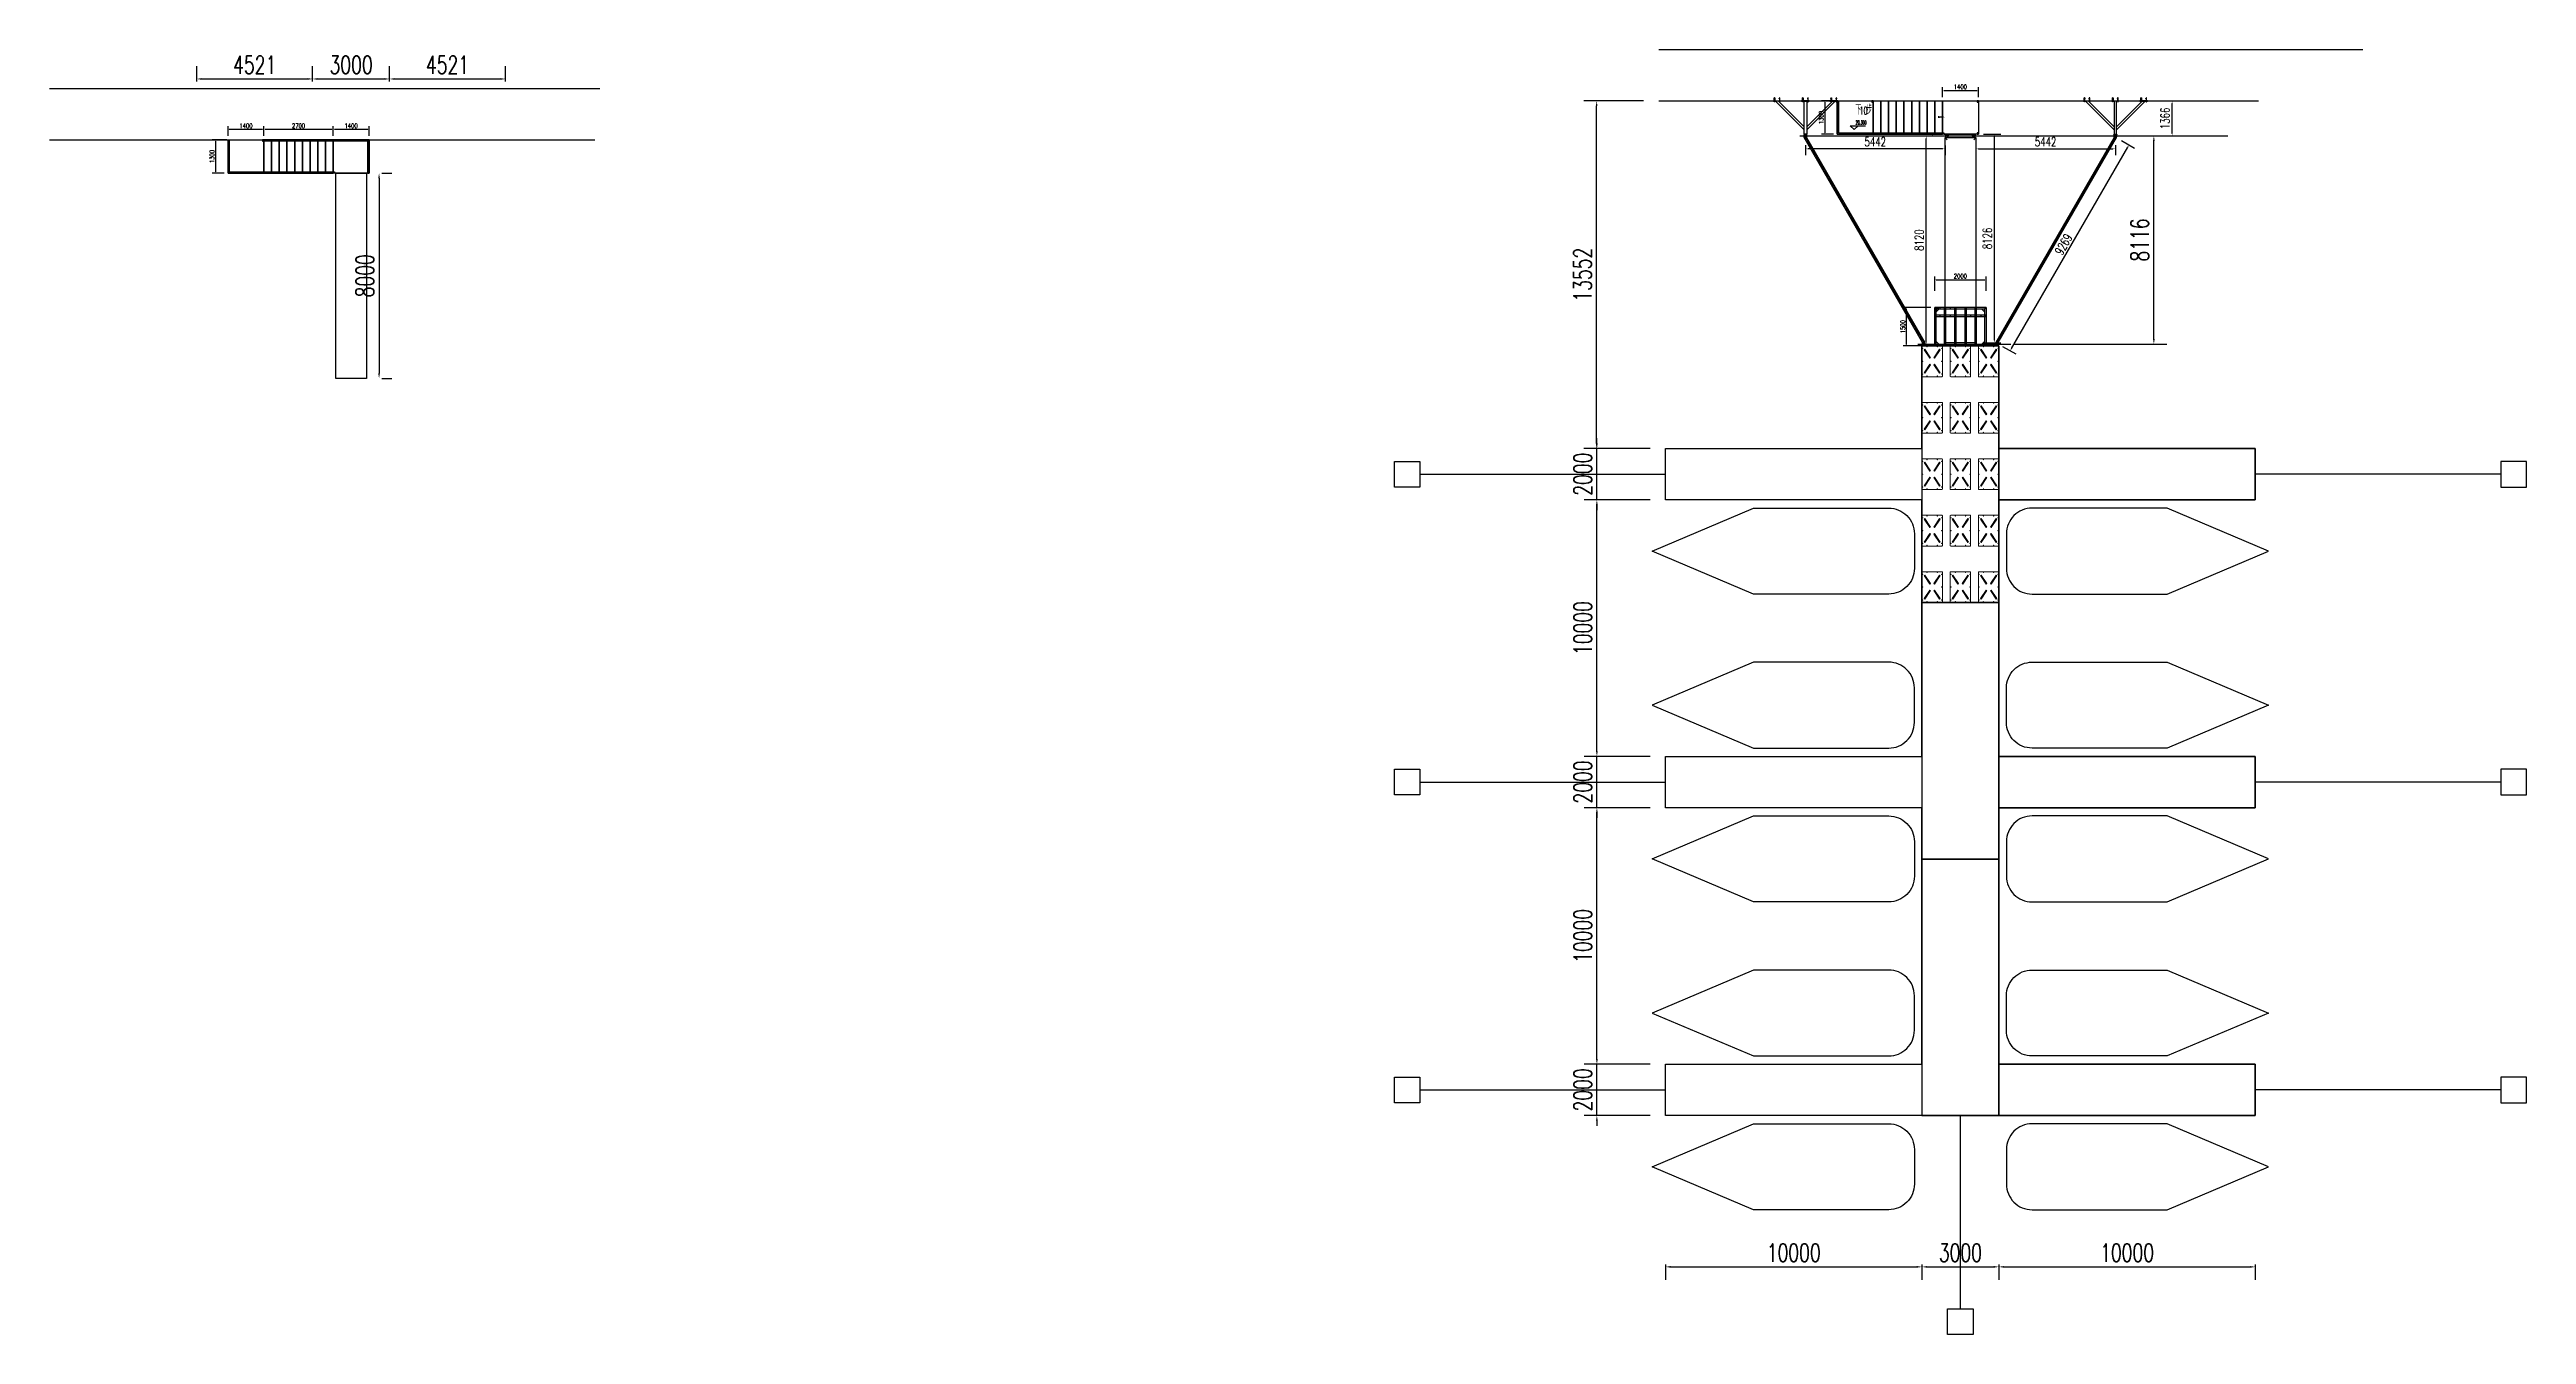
# Model space of a CAD drawing. Header units: millimetres. Extents: x -1690391 to -1305911, y 1095385 to 1536160.
# Drawn here: x -1690391 to -1593810, y 1170634 to 1220719 of the extents above; entities that cross this region are included whole.
import ezdxf

# ---------------------------------------------------------------- set-up
doc = ezdxf.new("R2010")
doc.units = ezdxf.units.MM
doc.header["$LTSCALE"] = 10
doc.linetypes.add('ACAD_ISO03W100', pattern=[30, 12, -18])
doc.linetypes.add('DOTE', pattern=[2.42, 2, -0.2, 0.02, -0.2])
doc.layers.get('0').update_dxf_attribs({"linetype": 'CONTINUOUS'})
doc.layers.get('DEFPOINTS').update_dxf_attribs({"linetype": 'CONTINUOUS'})
for name, color, linetype in [('DIM_ELEV', 3, 'CONTINUOUS'), ('DIM_SYMB', 3, 'CONTINUOUS'), ('DOTE', 1, 'CONTINUOUS'), ('PUB_DIM', 3, 'CONTINUOUS'), ('PUB_TEXT', 7, 'CONTINUOUS'), ('W-_ANTICOLLISION防撞措施', 6, 'CONTINUOUS'), ('W-bridge approach引桥', 4, 'CONTINUOUS'), ('W-float bowl浮筒', 253, 'CONTINUOUS'), ('W-FLOAT_BOWL浮筒', 253, 'CONTINUOUS'), ('W-MOUNTING固定方式', 5, 'CONTINUOUS'), ('W-PLASTIC_RAILINGS塑木栏杆', 6, 'CONTINUOUS'), ('W-STEEL_FRAME钢架', 3, 'CONTINUOUS'), ('W-STEEL_KEEL钢龙骨', 5, 'CONTINUOUS'), ('辅助线', 63, 'CONTINUOUS')]:
    doc.layers.add(name, color=color, linetype=linetype)
doc.styles.add('_TCH_DIM', font='SIMPLEX.shx', dxfattribs={"width": 0.7, "bigfont": 'GBCBIG.shx'})
doc.styles.add('STANDARD_T3', font='simplex.shx', dxfattribs={"width": 0.7, "bigfont": 'gbcbig.shx'})
doc.dimstyles.new('W&&100', dxfattribs={"dimtxt": 350, "dimasz": 100, "dimexe": 250, "dimexo": 300, "dimgap": 100, "dimtad": 1, "dimdec": 0, "dimzin": 0, "dimdsep": 46, "dimtxsty": 'STANDARD_T3', "dimcen": 0.09, "dimclrd": 1, "dimclre": 1, "dimclrt": 7, "dimazin": 2, "dimtfac": 1, "dimtdec": 0, "dimtix": 1, "dimtmove": 2, "dimatfit": 3, "dimfxl": 100, "dimtolj": 1, "dimtzin": 0, "dimarcsym": 0})
doc.dimstyles.new('W&&200', dxfattribs={"dimtxt": 700, "dimasz": 200, "dimexe": 500, "dimexo": 600, "dimgap": 200, "dimtad": 1, "dimdec": 0, "dimzin": 0, "dimdsep": 46, "dimtxsty": 'STANDARD_T3', "dimcen": 0.09, "dimclrd": 1, "dimclre": 1, "dimclrt": 7, "dimazin": 2, "dimtfac": 1, "dimtdec": 0, "dimtix": 1, "dimtmove": 2, "dimatfit": 3, "dimfxl": 100, "dimtolj": 1, "dimtzin": 0, "dimarcsym": 0})
doc.dimstyles.new('W&&5', dxfattribs={"dimtxt": 17.5, "dimasz": 5, "dimexe": 12.5, "dimexo": 15, "dimgap": 5, "dimtad": 1, "dimdec": 0, "dimzin": 0, "dimdsep": 46, "dimtxsty": 'STANDARD_T3', "dimcen": 0.09, "dimclrd": 1, "dimclre": 1, "dimclrt": 7, "dimazin": 2, "dimtfac": 1, "dimtdec": 0, "dimtix": 1, "dimtmove": 2, "dimatfit": 3, "dimfxl": 100, "dimtolj": 1, "dimtzin": 0, "dimarcsym": 0})
doc.dimstyles.new('W&&50', dxfattribs={"dimtxt": 175, "dimasz": 50, "dimexe": 125, "dimexo": 150, "dimgap": 50, "dimtad": 1, "dimdec": 0, "dimzin": 0, "dimdsep": 46, "dimtxsty": 'STANDARD_T3', "dimcen": 0.09, "dimclrd": 1, "dimclre": 1, "dimclrt": 7, "dimazin": 2, "dimtfac": 1, "dimtdec": 0, "dimtix": 1, "dimtmove": 2, "dimatfit": 3, "dimfxl": 100, "dimtolj": 1, "dimtzin": 0, "dimarcsym": 0})

msp = doc.modelspace()

# ---------------------------------------------------------------- texts
at = {"layer": 'PUB_TEXT', "style": '_TCH_DIM'}
for s, height, width, p in [('下', 337.6, 0.7, (-1619984.3, 1218192.2)), ('20.300', 148.75, 0.494118, (-1619966.3, 1217800.5)), ('10', 297.5, 0.494118, (-1619812.2, 1218192.2)), ('步', 337.6, 0.7, (-1619560.2, 1218192.2))]:
    msp.add_text(s, height=height, dxfattribs=dict(at, width=width)).set_placement(p)

# ---------------------------------------------------------------- blocks, each defined once
blk = doc.blocks.new('*D293')
at = {"color": 1, "lineweight": -2, "transparency": 16777216}
for p, q in [((-1683432, 1217350), (-1683432, 1217735)), ((-1683382, 1217610), (-1682082, 1217610)), ((-1682032, 1217350), (-1682032, 1217735))]:
    blk.add_line(p, q, dxfattribs=at)
at = {"color": 1, "transparency": 16777216}
for points in [[(-1683382, 1217619), (-1683382, 1217602), (-1683432, 1217610)], [(-1682082, 1217619), (-1682082, 1217602), (-1682032, 1217610)]]:
    blk.add_solid(points, dxfattribs=at)
at = {"layer": 'DEFPOINTS', "color": 0, "transparency": 16777216}
for p in [(-1683432, 1217200), (-1682032, 1217610), (-1682032, 1217200)]:
    blk.add_point(p, dxfattribs=at)
at = {"color": 7, "transparency": 16777216, "insert": (-1682732, 1217748), "char_height": 175, "attachment_point": 5, "style": 'STANDARD_T3'}
blk.add_mtext('\\A1;1400', dxfattribs=at)
blk = doc.blocks.new('*D294')
at = {"color": 1, "lineweight": -2, "transparency": 16777216}
for p, q in [((-1682032, 1217350), (-1682032, 1217735)), ((-1681982, 1217610), (-1679382, 1217610)), ((-1679332, 1217350), (-1679332, 1217735))]:
    blk.add_line(p, q, dxfattribs=at)
at = {"color": 1, "transparency": 16777216}
for points in [[(-1681982, 1217619), (-1681982, 1217602), (-1682032, 1217610)], [(-1679382, 1217619), (-1679382, 1217602), (-1679332, 1217610)]]:
    blk.add_solid(points, dxfattribs=at)
at = {"layer": 'DEFPOINTS', "color": 0, "transparency": 16777216}
for p in [(-1682032, 1217200), (-1679332, 1217610), (-1679332, 1217200)]:
    blk.add_point(p, dxfattribs=at)
at = {"color": 7, "transparency": 16777216, "insert": (-1680682, 1217748), "char_height": 175, "attachment_point": 5, "style": 'STANDARD_T3'}
blk.add_mtext('\\A1;2700', dxfattribs=at)
blk = doc.blocks.new('*D295')
at = {"color": 1, "lineweight": -2, "transparency": 16777216}
for p, q in [((-1679332, 1217350), (-1679332, 1217735)), ((-1679282, 1217610), (-1677982, 1217610)), ((-1677932, 1217350), (-1677932, 1217735))]:
    blk.add_line(p, q, dxfattribs=at)
at = {"color": 1, "transparency": 16777216}
for points in [[(-1679282, 1217619), (-1679282, 1217602), (-1679332, 1217610)], [(-1677982, 1217619), (-1677982, 1217602), (-1677932, 1217610)]]:
    blk.add_solid(points, dxfattribs=at)
at = {"layer": 'DEFPOINTS', "color": 0, "transparency": 16777216}
for p in [(-1679332, 1217200), (-1677932, 1217610), (-1677932, 1217200)]:
    blk.add_point(p, dxfattribs=at)
at = {"color": 7, "transparency": 16777216, "insert": (-1678632, 1217748), "char_height": 175, "attachment_point": 5, "style": 'STANDARD_T3'}
blk.add_mtext('\\A1;1400', dxfattribs=at)
blk = doc.blocks.new('*D296')
at = {"color": 1, "lineweight": -2, "transparency": 16777216}
for p, q in [((-1683482, 1217200), (-1684045, 1217200)), ((-1683920, 1217150), (-1683920, 1215950)), ((-1683582, 1215900), (-1684045, 1215900))]:
    blk.add_line(p, q, dxfattribs=at)
at = {"color": 1, "transparency": 16777216}
for points in [[(-1683928, 1217150), (-1683912, 1217150), (-1683920, 1217200)], [(-1683928, 1215950), (-1683912, 1215950), (-1683920, 1215900)]]:
    blk.add_solid(points, dxfattribs=at)
at = {"layer": 'DEFPOINTS', "color": 0, "transparency": 16777216}
for p in [(-1683332, 1217200), (-1683920, 1215900), (-1683432, 1215900)]:
    blk.add_point(p, dxfattribs=at)
at = {"color": 7, "transparency": 16777216, "insert": (-1684057, 1216550), "char_height": 175, "attachment_point": 5, "rotation": 90, "style": 'STANDARD_T3'}
blk.add_mtext('\\A1;1300', dxfattribs=at)
blk = doc.blocks.new('*D297')
at = {"layer": 'DEFPOINTS', "color": 0, "transparency": 16777216}
for p in [(-1627382, 1179167, -275), (-1617382, 1179167, -275), (-1617382, 1173268)]:
    blk.add_point(p, dxfattribs=at)
at = {"layer": 'PUB_DIM', "color": 1, "lineweight": -2, "transparency": 16777216}
for p, q in [((-1627382, 1173367), (-1627382, 1172768)), ((-1627182, 1173268), (-1617582, 1173268)), ((-1617382, 1173367), (-1617382, 1172768))]:
    blk.add_line(p, q, dxfattribs=at)
at = {"layer": 'PUB_DIM', "color": 1, "transparency": 16777216}
for points in [[(-1627182, 1173301), (-1627182, 1173235), (-1627382, 1173268)], [(-1617582, 1173301), (-1617582, 1173235), (-1617382, 1173268)]]:
    blk.add_solid(points, dxfattribs=at)
at = {"layer": 'PUB_DIM', "color": 7, "transparency": 16777216, "insert": (-1622382, 1173818), "char_height": 700, "attachment_point": 5, "style": 'STANDARD_T3'}
blk.add_mtext('\\A1;10000', dxfattribs=at)
blk = doc.blocks.new('*D291')
at = {"layer": 'DEFPOINTS', "color": 0, "transparency": 16777216}
for p in [(-1617382, 1179167, -275), (-1614382, 1179167, -275), (-1614382, 1173268)]:
    blk.add_point(p, dxfattribs=at)
at = {"layer": 'PUB_DIM', "color": 1, "lineweight": -2, "transparency": 16777216}
for p, q in [((-1617382, 1173367), (-1617382, 1172768)), ((-1617182, 1173268), (-1614582, 1173268)), ((-1614382, 1173367), (-1614382, 1172768))]:
    blk.add_line(p, q, dxfattribs=at)
at = {"layer": 'PUB_DIM', "color": 1, "transparency": 16777216}
for points in [[(-1617182, 1173301), (-1617182, 1173235), (-1617382, 1173268)], [(-1614582, 1173301), (-1614582, 1173235), (-1614382, 1173268)]]:
    blk.add_solid(points, dxfattribs=at)
at = {"layer": 'PUB_DIM', "color": 7, "transparency": 16777216, "insert": (-1615882, 1173818), "char_height": 700, "attachment_point": 5, "style": 'STANDARD_T3'}
blk.add_mtext('\\A1;3000', dxfattribs=at)
blk = doc.blocks.new('*D292')
at = {"layer": 'DEFPOINTS', "color": 0, "transparency": 16777216}
for p in [(-1614382, 1179167, -275), (-1604382, 1179167, -275), (-1604382, 1173268)]:
    blk.add_point(p, dxfattribs=at)
at = {"layer": 'PUB_DIM', "color": 1, "lineweight": -2, "transparency": 16777216}
for p, q in [((-1614382, 1173367), (-1614382, 1172768)), ((-1614182, 1173268), (-1604582, 1173268)), ((-1604382, 1173367), (-1604382, 1172768))]:
    blk.add_line(p, q, dxfattribs=at)
at = {"layer": 'PUB_DIM', "color": 1, "transparency": 16777216}
for points in [[(-1614182, 1173301), (-1614182, 1173235), (-1614382, 1173268)], [(-1604582, 1173301), (-1604582, 1173235), (-1604382, 1173268)]]:
    blk.add_solid(points, dxfattribs=at)
at = {"layer": 'PUB_DIM', "color": 7, "transparency": 16777216, "insert": (-1609382, 1173818), "char_height": 700, "attachment_point": 5, "style": 'STANDARD_T3'}
blk.add_mtext('\\A1;10000', dxfattribs=at)
blk = doc.blocks.new('*D282')
at = {"color": 1, "lineweight": -2, "transparency": 16777216}
for p, q in [((-1684653, 1219472), (-1684653, 1220072)), ((-1680132, 1219472), (-1680132, 1220072)), ((-1684453, 1219572), (-1680332, 1219572))]:
    blk.add_line(p, q, dxfattribs=at)
at = {"color": 1, "transparency": 16777216}
for points in [[(-1684453, 1219606), (-1684453, 1219539), (-1684653, 1219572)], [(-1680332, 1219606), (-1680332, 1219539), (-1680132, 1219572)]]:
    blk.add_solid(points, dxfattribs=at)
at = {"layer": 'DEFPOINTS', "color": 0, "transparency": 16777216}
for p in [(-1680132, 1219572), (-1684653, 1217200), (-1680132, 1209183)]:
    blk.add_point(p, dxfattribs=at)
at = {"color": 7, "transparency": 16777216, "insert": (-1682392, 1220122), "char_height": 700, "attachment_point": 5, "style": 'STANDARD_T3'}
blk.add_mtext('\\A1;4521', dxfattribs=at)
blk = doc.blocks.new('*D283')
at = {"color": 1, "lineweight": -2, "transparency": 16777216}
for p, q in [((-1680132, 1219472), (-1680132, 1220072)), ((-1677132, 1219472), (-1677132, 1220072)), ((-1679932, 1219572), (-1677332, 1219572))]:
    blk.add_line(p, q, dxfattribs=at)
at = {"color": 1, "transparency": 16777216}
for points in [[(-1679932, 1219606), (-1679932, 1219539), (-1680132, 1219572)], [(-1677332, 1219606), (-1677332, 1219539), (-1677132, 1219572)]]:
    blk.add_solid(points, dxfattribs=at)
at = {"layer": 'DEFPOINTS', "color": 0, "transparency": 16777216}
for p in [(-1677132, 1219572), (-1680132, 1209183), (-1677132, 1209167)]:
    blk.add_point(p, dxfattribs=at)
at = {"color": 7, "transparency": 16777216, "insert": (-1678632, 1220122), "char_height": 700, "attachment_point": 5, "style": 'STANDARD_T3'}
blk.add_mtext('\\A1;3000', dxfattribs=at)
blk = doc.blocks.new('*D284')
at = {"color": 1, "lineweight": -2, "transparency": 16777216}
for p, q in [((-1677132, 1219472), (-1677132, 1220072)), ((-1672611, 1219472), (-1672611, 1220072)), ((-1676932, 1219572), (-1672811, 1219572))]:
    blk.add_line(p, q, dxfattribs=at)
at = {"color": 1, "transparency": 16777216}
for points in [[(-1676932, 1219606), (-1676932, 1219539), (-1677132, 1219572)], [(-1672811, 1219606), (-1672811, 1219539), (-1672611, 1219572)]]:
    blk.add_solid(points, dxfattribs=at)
at = {"layer": 'DEFPOINTS', "color": 0, "transparency": 16777216}
for p in [(-1672611, 1219572), (-1672611, 1217200), (-1677132, 1209167)]:
    blk.add_point(p, dxfattribs=at)
at = {"color": 7, "transparency": 16777216, "insert": (-1674872, 1220122), "char_height": 700, "attachment_point": 5, "style": 'STANDARD_T3'}
blk.add_mtext('\\A1;4521', dxfattribs=at)
blk = doc.blocks.new('*D285')
at = {"color": 1, "lineweight": -2, "transparency": 16777216}
for p, q in [((-1630056, 1181367), (-1630056, 1181567)), ((-1627982, 1181167), (-1630556, 1181167)), ((-1630056, 1179167), (-1630056, 1181167)), ((-1627982, 1179167), (-1630556, 1179167)), ((-1630056, 1178967), (-1630056, 1178767))]:
    blk.add_line(p, q, dxfattribs=at)
at = {"color": 1, "transparency": 16777216}
for points in [[(-1630090, 1181367), (-1630023, 1181367), (-1630056, 1181167)], [(-1630090, 1178967), (-1630023, 1178967), (-1630056, 1179167)]]:
    blk.add_solid(points, dxfattribs=at)
at = {"layer": 'DEFPOINTS', "color": 0, "transparency": 16777216}
for p in [(-1630056, 1181167), (-1627382, 1181167), (-1627382, 1179167)]:
    blk.add_point(p, dxfattribs=at)
at = {"color": 7, "transparency": 16777216, "insert": (-1630606, 1180167), "char_height": 700, "attachment_point": 5, "rotation": 90, "style": 'STANDARD_T3'}
blk.add_mtext('\\A1;2000', dxfattribs=at)
blk = doc.blocks.new('*D286')
at = {"color": 1, "lineweight": -2, "transparency": 16777216}
for p, q in [((-1627982, 1191167), (-1630556, 1191167)), ((-1630056, 1181367), (-1630056, 1190967)), ((-1627982, 1181167), (-1630556, 1181167))]:
    blk.add_line(p, q, dxfattribs=at)
at = {"color": 1, "transparency": 16777216}
for points in [[(-1630090, 1190967), (-1630023, 1190967), (-1630056, 1191167)], [(-1630090, 1181367), (-1630023, 1181367), (-1630056, 1181167)]]:
    blk.add_solid(points, dxfattribs=at)
at = {"layer": 'DEFPOINTS', "color": 0, "transparency": 16777216}
for p in [(-1630056, 1191167), (-1627382, 1191167), (-1627382, 1181167)]:
    blk.add_point(p, dxfattribs=at)
at = {"color": 7, "transparency": 16777216, "insert": (-1630606, 1186167), "char_height": 700, "attachment_point": 5, "rotation": 90, "style": 'STANDARD_T3'}
blk.add_mtext('\\A1;10000', dxfattribs=at)
blk = doc.blocks.new('*D287')
at = {"color": 1, "lineweight": -2, "transparency": 16777216}
for p, q in [((-1627982, 1193167), (-1630556, 1193167)), ((-1630056, 1193367), (-1630056, 1193567)), ((-1630056, 1191167), (-1630056, 1193167)), ((-1627982, 1191167), (-1630556, 1191167)), ((-1630056, 1190967), (-1630056, 1190767))]:
    blk.add_line(p, q, dxfattribs=at)
at = {"color": 1, "transparency": 16777216}
for points in [[(-1630090, 1193367), (-1630023, 1193367), (-1630056, 1193167)], [(-1630090, 1190967), (-1630023, 1190967), (-1630056, 1191167)]]:
    blk.add_solid(points, dxfattribs=at)
at = {"layer": 'DEFPOINTS', "color": 0, "transparency": 16777216}
for p in [(-1630056, 1193167), (-1627382, 1193167), (-1627382, 1191167)]:
    blk.add_point(p, dxfattribs=at)
at = {"color": 7, "transparency": 16777216, "insert": (-1630606, 1192167), "char_height": 700, "attachment_point": 5, "rotation": 90, "style": 'STANDARD_T3'}
blk.add_mtext('\\A1;2000', dxfattribs=at)
blk = doc.blocks.new('*D288')
at = {"color": 1, "lineweight": -2, "transparency": 16777216}
for p, q in [((-1627982, 1203167), (-1630556, 1203167)), ((-1630056, 1193367), (-1630056, 1202967)), ((-1627982, 1193167), (-1630556, 1193167))]:
    blk.add_line(p, q, dxfattribs=at)
at = {"color": 1, "transparency": 16777216}
for points in [[(-1630090, 1202967), (-1630023, 1202967), (-1630056, 1203167)], [(-1630090, 1193367), (-1630023, 1193367), (-1630056, 1193167)]]:
    blk.add_solid(points, dxfattribs=at)
at = {"layer": 'DEFPOINTS', "color": 0, "transparency": 16777216}
for p in [(-1630056, 1203167), (-1627382, 1203167), (-1627382, 1193167)]:
    blk.add_point(p, dxfattribs=at)
at = {"color": 7, "transparency": 16777216, "insert": (-1630606, 1198167), "char_height": 700, "attachment_point": 5, "rotation": 90, "style": 'STANDARD_T3'}
blk.add_mtext('\\A1;10000', dxfattribs=at)
blk = doc.blocks.new('*D289')
at = {"color": 1, "lineweight": -2, "transparency": 16777216}
for p, q in [((-1630056, 1205367), (-1630056, 1205567)), ((-1627982, 1205167), (-1630556, 1205167)), ((-1630056, 1203167), (-1630056, 1205167)), ((-1627982, 1203167), (-1630556, 1203167)), ((-1630056, 1202967), (-1630056, 1202767))]:
    blk.add_line(p, q, dxfattribs=at)
at = {"color": 1, "transparency": 16777216}
for points in [[(-1630090, 1205367), (-1630023, 1205367), (-1630056, 1205167)], [(-1630090, 1202967), (-1630023, 1202967), (-1630056, 1203167)]]:
    blk.add_solid(points, dxfattribs=at)
at = {"layer": 'DEFPOINTS', "color": 0, "transparency": 16777216}
for p in [(-1630056, 1205167), (-1627382, 1205167), (-1627382, 1203167)]:
    blk.add_point(p, dxfattribs=at)
at = {"color": 7, "transparency": 16777216, "insert": (-1630606, 1204167), "char_height": 700, "attachment_point": 5, "rotation": 90, "style": 'STANDARD_T3'}
blk.add_mtext('\\A1;2000', dxfattribs=at)
blk = doc.blocks.new('*D290')
at = {"color": 1, "lineweight": -2, "transparency": 16777216}
for p, q in [((-1628241, 1218719), (-1630565, 1218719)), ((-1630065, 1205367), (-1630065, 1218519)), ((-1627982, 1205167), (-1630565, 1205167))]:
    blk.add_line(p, q, dxfattribs=at)
at = {"color": 1, "transparency": 16777216}
for points in [[(-1630098, 1218519), (-1630032, 1218519), (-1630065, 1218719)], [(-1630098, 1205367), (-1630032, 1205367), (-1630065, 1205167)]]:
    blk.add_solid(points, dxfattribs=at)
at = {"layer": 'DEFPOINTS', "color": 0, "transparency": 16777216}
for p in [(-1630065, 1218719), (-1627641, 1218719), (-1627382, 1205167)]:
    blk.add_point(p, dxfattribs=at)
at = {"color": 7, "transparency": 16777216, "insert": (-1630615, 1211943), "char_height": 700, "attachment_point": 5, "rotation": 90, "style": 'STANDARD_T3'}
blk.add_mtext('\\A1;13552', dxfattribs=at)
blk = doc.blocks.new('*D298')
at = {"color": 1, "lineweight": -2, "transparency": 16777216}
for p, q in [((-1677542, 1215700), (-1677542, 1208100)), ((-1677432, 1215900), (-1677042, 1215900)), ((-1677432, 1207900), (-1677042, 1207900))]:
    blk.add_line(p, q, dxfattribs=at)
at = {"color": 1, "transparency": 16777216}
for points in [[(-1677575, 1215700), (-1677509, 1215700), (-1677542, 1215900)], [(-1677575, 1208100), (-1677509, 1208100), (-1677542, 1207900)]]:
    blk.add_solid(points, dxfattribs=at)
at = {"layer": 'DEFPOINTS', "color": 0, "transparency": 16777216}
for p in [(-1678032, 1215900), (-1678032, 1207900), (-1677542, 1207900)]:
    blk.add_point(p, dxfattribs=at)
at = {"color": 7, "transparency": 16777216, "insert": (-1678092, 1211900), "char_height": 700, "attachment_point": 5, "rotation": 90, "style": 'STANDARD_T3'}
blk.add_mtext('\\A1;8000', dxfattribs=at)
blk = doc.blocks.new('*D308')
at = {"color": 1, "lineweight": -2, "transparency": 16777216}
for p, q in [((-1616582, 1218869), (-1616582, 1219254)), ((-1616532, 1219129), (-1615232, 1219129)), ((-1615182, 1218869), (-1615182, 1219254))]:
    blk.add_line(p, q, dxfattribs=at)
at = {"color": 1, "transparency": 16777216}
for points in [[(-1616532, 1219137), (-1616532, 1219121), (-1616582, 1219129)], [(-1615232, 1219137), (-1615232, 1219121), (-1615182, 1219129)]]:
    blk.add_solid(points, dxfattribs=at)
at = {"layer": 'DEFPOINTS', "color": 0, "transparency": 16777216}
for p in [(-1615182, 1219129), (-1616582, 1218719), (-1615182, 1218719)]:
    blk.add_point(p, dxfattribs=at)
at = {"color": 7, "transparency": 16777216, "insert": (-1615882, 1219267), "char_height": 175, "attachment_point": 5, "style": 'STANDARD_T3'}
blk.add_mtext('\\A1;1400', dxfattribs=at)
blk = doc.blocks.new('*D304')
at = {"color": 1, "lineweight": -2, "transparency": 16777216}
for p, q in [((-1620732, 1218719), (-1621295, 1218719)), ((-1621170, 1218669), (-1621170, 1217469)), ((-1620832, 1217419), (-1621295, 1217419))]:
    blk.add_line(p, q, dxfattribs=at)
at = {"color": 1, "transparency": 16777216}
for points in [[(-1621178, 1218669), (-1621161, 1218669), (-1621170, 1218719)], [(-1621178, 1217469), (-1621161, 1217469), (-1621170, 1217419)]]:
    blk.add_solid(points, dxfattribs=at)
at = {"layer": 'DEFPOINTS', "color": 0, "transparency": 16777216}
for p in [(-1620582, 1218719), (-1621170, 1217419), (-1620682, 1217419)]:
    blk.add_point(p, dxfattribs=at)
at = {"color": 7, "transparency": 16777216, "insert": (-1621307, 1218069), "char_height": 175, "attachment_point": 5, "rotation": 90, "style": 'STANDARD_T3'}
blk.add_mtext('\\A1;1300', dxfattribs=at)
blk = doc.blocks.new('*D309')
at = {"layer": 'DEFPOINTS', "color": 0, "transparency": 16777216}
for p in [(-1615282, 1217419), (-1614556, 1217419, 0), (-1615282, 1209293, 0)]:
    blk.add_point(p, dxfattribs=at)
at = {"layer": 'W-STEEL_FRAME钢架', "color": 1, "lineweight": -2, "transparency": 16777216}
for p, q in [((-1614982, 1217419, 0), (-1614306, 1217419, 0)), ((-1614556, 1209393, 0), (-1614556, 1217319, 0)), ((-1614982, 1209293, 0), (-1614306, 1209293, 0))]:
    blk.add_line(p, q, dxfattribs=at)
at = {"layer": 'W-STEEL_FRAME钢架', "color": 1, "transparency": 16777216}
for points in [[(-1614573, 1217319, 0), (-1614540, 1217319, 0), (-1614556, 1217419, 0)], [(-1614573, 1209393, 0), (-1614540, 1209393, 0), (-1614556, 1209293, 0)]]:
    blk.add_solid(points, dxfattribs=at)
at = {"layer": 'W-STEEL_FRAME钢架', "color": 7, "transparency": 16777216, "insert": (-1614831, 1213356, 0), "char_height": 350, "attachment_point": 5, "rotation": 90, "style": 'STANDARD_T3'}
blk.add_mtext('\\A1;8126', dxfattribs=at)
blk = doc.blocks.new('*D300')
at = {"layer": 'DEFPOINTS', "color": 0, "transparency": 16777216}
for p in [(-1609798, 1217353, 0), (-1608338, 1217353), (-1614403, 1209237, 0)]:
    blk.add_point(p, dxfattribs=at)
at = {"layer": 'W-MOUNTING固定方式', "color": 1, "lineweight": -2, "transparency": 16777216}
for p, q in [((-1609198, 1217353), (-1607838, 1217353)), ((-1608338, 1209437), (-1608338, 1217153)), ((-1613803, 1209237), (-1607838, 1209237))]:
    blk.add_line(p, q, dxfattribs=at)
at = {"layer": 'W-MOUNTING固定方式', "color": 1, "transparency": 16777216}
for points in [[(-1608372, 1217153), (-1608305, 1217153), (-1608338, 1217353)], [(-1608372, 1209437), (-1608305, 1209437), (-1608338, 1209237)]]:
    blk.add_solid(points, dxfattribs=at)
at = {"layer": 'W-MOUNTING固定方式', "color": 7, "transparency": 16777216, "insert": (-1608888, 1213295), "char_height": 700, "attachment_point": 5, "rotation": 90, "style": 'STANDARD_T3'}
blk.add_mtext('\\A1;8116', dxfattribs=at)
blk = doc.blocks.new('*D307')
at = {"layer": 'DEFPOINTS', "color": 0, "transparency": 16777216}
for p in [(-1615282, 1217279), (-1609840, 1217289, 0), (-1609840, 1216848)]:
    blk.add_point(p, dxfattribs=at)
at = {"layer": 'W-STEEL_FRAME钢架', "color": 1, "lineweight": -2, "transparency": 16777216}
for p, q in [((-1615282, 1216979), (-1615282, 1216598)), ((-1609840, 1216989), (-1609840, 1216598)), ((-1615182, 1216848), (-1609940, 1216848))]:
    blk.add_line(p, q, dxfattribs=at)
at = {"layer": 'W-STEEL_FRAME钢架', "color": 1, "transparency": 16777216}
for points in [[(-1615182, 1216865), (-1615182, 1216832), (-1615282, 1216848)], [(-1609940, 1216865), (-1609940, 1216832), (-1609840, 1216848)]]:
    blk.add_solid(points, dxfattribs=at)
at = {"layer": 'W-STEEL_FRAME钢架', "color": 7, "transparency": 16777216, "insert": (-1612561, 1217123), "char_height": 350, "attachment_point": 5, "style": 'STANDARD_T3'}
blk.add_mtext('\\A1;5442', dxfattribs=at)
blk = doc.blocks.new('*D301')
at = {"layer": 'DEFPOINTS', "color": 0, "transparency": 16777216}
for p in [(-1607997, 1218719), (-1607626, 1218719), (-1608163, 1217352, 0)]:
    blk.add_point(p, dxfattribs=at)
at = {"layer": 'W-STEEL_FRAME钢架', "color": 1, "lineweight": -2, "transparency": 16777216}
for p, q in [((-1607697, 1218719), (-1607376, 1218719)), ((-1607626, 1217452), (-1607626, 1218619)), ((-1607863, 1217352), (-1607376, 1217352))]:
    blk.add_line(p, q, dxfattribs=at)
at = {"layer": 'W-STEEL_FRAME钢架', "color": 1, "transparency": 16777216}
for points in [[(-1607642, 1218619), (-1607609, 1218619), (-1607626, 1218719)], [(-1607642, 1217452), (-1607609, 1217452), (-1607626, 1217352)]]:
    blk.add_solid(points, dxfattribs=at)
at = {"layer": 'W-STEEL_FRAME钢架', "color": 7, "transparency": 16777216, "insert": (-1607901, 1218036), "char_height": 350, "attachment_point": 5, "rotation": 90, "style": 'STANDARD_T3'}
blk.add_mtext('\\A1;1366', dxfattribs=at)
blk = doc.blocks.new('M16膨胀螺栓')
at = {"layer": 'PUB_DIM'}
for p, q in [((-12, 12), (-16, 10)), ((-12, 12), (-8, 10)), ((-12, 12), (12, 12)), ((-8, 10), (0, 12)), ((0, 12), (8, 10)), ((12, 12), (8, 10)), ((12, 12), (16, 10)), ((-8, -84), (-12, -103)), ((-12, -103), (-12, -112)), ((-12, -112), (12, -112)), ((-10, -112), (-10, -112)), ((0, -128), (-10, -123)), ((-5, -117), (5, -117)), ((-2, -107), (-4, -112)), ((-1, -84), (-2, -107)), ((0, -128), (10, -123)), ((1, -84), (2, -107)), ((2, -107), (4, -112)), ((8, -84), (12, -103)), ((10, -112), (10, -112)), ((12, -103), (12, -112))]:
    blk.add_line(p, q, dxfattribs=at)
for points in [[(-16, 10), (16, 10), (16, 0), (-16, 0)], [(-8, 22), (8, 22), (8, -73), (-8, -73)], [(-10, -18), (10, -18), (10, -123), (-10, -123)], [(-8, -79), (8, -79), (8, -84), (-8, -84)]]:
    blk.add_lwpolyline(points, close=True, dxfattribs=at)
for centre, start, end in [((-5, -112), 180, 270), ((5, -112), 270, 0)]:
    blk.add_arc(centre, 5, start, end, dxfattribs=at)
blk = doc.blocks.new('*D302')
at = {"layer": 'DEFPOINTS', "color": 0, "transparency": 16777216}
for p in [(-1614497, 1209233), (-1614549, 1209167), (-1614511, 1209167)]:
    blk.add_point(p, dxfattribs=at)
at = {"layer": 'W-STEEL_FRAME钢架', "color": 1, "lineweight": -2, "transparency": 16777216}
for p, q in [((-1614512, 1209233), (-1614561, 1209233)), ((-1614549, 1209228), (-1614549, 1209172)), ((-1614526, 1209167), (-1614561, 1209167))]:
    blk.add_line(p, q, dxfattribs=at)
at = {"layer": 'W-STEEL_FRAME钢架', "color": 1, "transparency": 16777216}
for points in [[(-1614550, 1209228), (-1614548, 1209228), (-1614549, 1209233)], [(-1614550, 1209172), (-1614548, 1209172), (-1614549, 1209167)]]:
    blk.add_solid(points, dxfattribs=at)
at = {"layer": 'W-STEEL_FRAME钢架', "color": 7, "transparency": 16777216, "insert": (-1614563, 1209200), "char_height": 17.5, "attachment_point": 5, "rotation": 90, "style": 'STANDARD_T3'}
blk.add_mtext('\\A1;66', dxfattribs=at)
blk = doc.blocks.new('*D303')
at = {"layer": 'DEFPOINTS', "color": 0, "transparency": 16777216}
for p in [(-1621923, 1217289, 0), (-1616482, 1217279), (-1621923, 1216848)]:
    blk.add_point(p, dxfattribs=at)
at = {"layer": 'W-STEEL_FRAME钢架', "color": 1, "lineweight": -2, "transparency": 16777216}
for p, q in [((-1621923, 1216989), (-1621923, 1216598)), ((-1616482, 1216979), (-1616482, 1216598)), ((-1616582, 1216848), (-1621823, 1216848))]:
    blk.add_line(p, q, dxfattribs=at)
at = {"layer": 'W-STEEL_FRAME钢架', "color": 1, "transparency": 16777216}
for points in [[(-1621823, 1216865), (-1621823, 1216832), (-1621923, 1216848)], [(-1616582, 1216865), (-1616582, 1216832), (-1616482, 1216848)]]:
    blk.add_solid(points, dxfattribs=at)
at = {"layer": 'W-STEEL_FRAME钢架', "color": 7, "transparency": 16777216, "insert": (-1619203, 1217123), "char_height": 350, "attachment_point": 5, "style": 'STANDARD_T3'}
blk.add_mtext('\\A1;5442', dxfattribs=at)
blk = doc.blocks.new('*D299')
at = {"layer": 'DEFPOINTS', "color": 0, "transparency": 16777216}
for p in [(-1617266, 1209233), (-1617252, 1209167, 0), (-1617215, 1209167)]:
    blk.add_point(p, dxfattribs=at)
at = {"layer": 'W-STEEL_FRAME钢架', "color": 1, "lineweight": -2, "transparency": 16777216}
for p, q in [((-1617251, 1209233), (-1617202, 1209233)), ((-1617215, 1209228), (-1617215, 1209172)), ((-1617237, 1209167), (-1617202, 1209167))]:
    blk.add_line(p, q, dxfattribs=at)
at = {"layer": 'W-STEEL_FRAME钢架', "color": 1, "transparency": 16777216}
for points in [[(-1617215, 1209228), (-1617214, 1209228), (-1617215, 1209233)], [(-1617215, 1209172), (-1617214, 1209172), (-1617215, 1209167)]]:
    blk.add_solid(points, dxfattribs=at)
at = {"layer": 'W-STEEL_FRAME钢架', "color": 7, "transparency": 16777216, "insert": (-1617228, 1209200), "char_height": 17.5, "attachment_point": 5, "rotation": 90, "style": 'STANDARD_T3'}
blk.add_mtext('\\A1;66', dxfattribs=at)
blk = doc.blocks.new('*D305')
at = {"layer": 'DEFPOINTS', "color": 0, "transparency": 16777216}
for p in [(-1617252, 1217352, 0), (-1617215, 1217352), (-1617266, 1209233)]:
    blk.add_point(p, dxfattribs=at)
at = {"layer": 'W-STEEL_FRAME钢架', "color": 1, "lineweight": -2, "transparency": 16777216}
for p, q in [((-1617215, 1209333), (-1617215, 1217252)), ((-1616952, 1217352), (-1616965, 1217352)), ((-1616966, 1209233), (-1616965, 1209233))]:
    blk.add_line(p, q, dxfattribs=at)
at = {"layer": 'W-STEEL_FRAME钢架', "color": 1, "transparency": 16777216}
for points in [[(-1617231, 1217252), (-1617198, 1217252), (-1617215, 1217352)], [(-1617231, 1209333), (-1617198, 1209333), (-1617215, 1209233)]]:
    blk.add_solid(points, dxfattribs=at)
at = {"layer": 'W-STEEL_FRAME钢架', "color": 7, "transparency": 16777216, "insert": (-1617490, 1213293), "char_height": 350, "attachment_point": 5, "rotation": 90, "style": 'STANDARD_T3'}
blk.add_mtext('\\A1;8120', dxfattribs=at)
blk = doc.blocks.new('*D306')
at = {"layer": 'DEFPOINTS', "color": 0, "transparency": 16777216}
for p in [(-1609863, 1217326, 0), (-1609306, 1217004), (-1614498, 1209299, 0)]:
    blk.add_point(p, dxfattribs=at)
at = {"layer": 'W-STEEL_FRAME钢架', "color": 1, "lineweight": -2, "transparency": 16777216}
for p, q in [((-1609603, 1217176), (-1609089, 1216879)), ((-1613890, 1209064), (-1609356, 1216917)), ((-1614238, 1209149), (-1613724, 1208852))]:
    blk.add_line(p, q, dxfattribs=at)
at = {"layer": 'W-STEEL_FRAME钢架', "color": 1, "transparency": 16777216}
for points in [[(-1609370, 1216926), (-1609341, 1216909), (-1609306, 1217004)], [(-1613905, 1209072), (-1613876, 1209055), (-1613940, 1208977)]]:
    blk.add_solid(points, dxfattribs=at)
at = {"layer": 'W-STEEL_FRAME钢架', "color": 7, "transparency": 16777216, "insert": (-1611861, 1213128), "char_height": 350, "attachment_point": 5, "rotation": 60, "style": 'STANDARD_T3'}
blk.add_mtext('\\A1;9269', dxfattribs=at)
blk = doc.blocks.new('ZB')
at = {"layer": 'PUB_DIM'}
for p, q in [((1177, 1800), (1163, 1800)), ((1177, 1400, 10), (1163, 1400, 10)), ((1170, 1807), (1170, 1793)), ((1170, 1407, 10), (1170, 1393, 10)), ((37, 200), (23, 200)), ((30, 207), (30, 193)), ((1177, 600, 10), (1163, 600, 10)), ((1177, 200, 10), (1163, 200, 10)), ((1170, 607, 10), (1170, 593, 10)), ((1170, 207, 10), (1170, 193, 10)), ((1487, 600), (1473, 600)), ((1487, 200), (1473, 200)), ((1480, 607), (1480, 593)), ((1480, 207), (1480, 193))]:
    blk.add_line(p, q, dxfattribs=at)
at = {"layer": 'W-STEEL_FRAME钢架'}
for points in [[(1500, 2000), (0, 2000), (0, 0), (1500, 0)], [(1442, 1942), (58, 1942), (58, 58), (1442, 58)]]:
    blk.add_lwpolyline(points, dxfattribs=at)
at = {"layer": 'W-STEEL_FRAME钢架', "color": 1}
for points in [[(68, 1842), (58, 1842), (58, 1942), (158, 1942), (158, 1932)], [(1432, 1842), (1442, 1842), (1442, 1942), (1342, 1942), (1342, 1932)], [(68, 158), (58, 158), (58, 58), (158, 58), (158, 68)], [(1432, 158), (1442, 158), (1442, 58), (1342, 58), (1342, 68)]]:
    blk.add_lwpolyline(points, close=True, dxfattribs=at)
at = {"layer": 'W-STEEL_FRAME钢架', "color": 6}
blk.add_lwpolyline([(1149, 2000), (1192, 2000), (1192, 0), (1149, 0)], close=True, dxfattribs=at)
at = {"layer": 'W-STEEL_FRAME钢架'}
blk.add_lwpolyline([(1442, 1942), (1500, 2000), (1500, 0), (1442, 58)], close=True, dxfattribs=at)
at = {"layer": 'W-STEEL_KEEL钢龙骨'}
for points in [[(1500, 1620), (0, 1620), (0, 1580), (1500, 1580)], [(1500, 1220), (0, 1220), (0, 1180), (1500, 1180)], [(1500, 820), (0, 820), (0, 780), (1500, 780)], [(1500, 420), (0, 420), (0, 380), (1500, 380)]]:
    blk.add_lwpolyline(points, dxfattribs=at)
blk = doc.blocks.new('*D335')
at = {"layer": 'DEFPOINTS', "color": 0, "transparency": 16777216}
for p in [(-1617987, 1210667), (-1616882, 1210667), (-1616882, 1209167)]:
    blk.add_point(p, dxfattribs=at)
at = {"layer": 'W-STEEL_KEEL钢龙骨', "color": 1, "lineweight": -2, "transparency": 16777216}
for p, q in [((-1617032, 1210667), (-1618112, 1210667)), ((-1617987, 1209217), (-1617987, 1210617)), ((-1617032, 1209167), (-1618112, 1209167))]:
    blk.add_line(p, q, dxfattribs=at)
at = {"layer": 'W-STEEL_KEEL钢龙骨', "color": 1, "transparency": 16777216}
for points in [[(-1617995, 1210617), (-1617978, 1210617), (-1617987, 1210667)], [(-1617995, 1209217), (-1617978, 1209217), (-1617987, 1209167)]]:
    blk.add_solid(points, dxfattribs=at)
at = {"layer": 'W-STEEL_KEEL钢龙骨', "color": 7, "transparency": 16777216, "insert": (-1618124, 1209917), "char_height": 175, "attachment_point": 5, "rotation": 90, "style": 'STANDARD_T3'}
blk.add_mtext('\\A1;1500', dxfattribs=at)
blk = doc.blocks.new('*D336')
at = {"layer": 'DEFPOINTS', "color": 0, "transparency": 16777216}
for p in [(-1616882, 1211167), (-1614882, 1211749), (-1614882, 1211167)]:
    blk.add_point(p, dxfattribs=at)
at = {"layer": 'W-STEEL_KEEL钢龙骨', "color": 1, "lineweight": -2, "transparency": 16777216}
for p, q in [((-1616882, 1211317), (-1616882, 1211874)), ((-1616832, 1211749), (-1614932, 1211749)), ((-1614882, 1211317), (-1614882, 1211874))]:
    blk.add_line(p, q, dxfattribs=at)
at = {"layer": 'W-STEEL_KEEL钢龙骨', "color": 1, "transparency": 16777216}
for points in [[(-1616832, 1211757), (-1616832, 1211741), (-1616882, 1211749)], [(-1614932, 1211757), (-1614932, 1211741), (-1614882, 1211749)]]:
    blk.add_solid(points, dxfattribs=at)
at = {"layer": 'W-STEEL_KEEL钢龙骨', "color": 7, "transparency": 16777216, "insert": (-1615882, 1211887), "char_height": 175, "attachment_point": 5, "style": 'STANDARD_T3'}
blk.add_mtext('\\A1;2000', dxfattribs=at)
blk = doc.blocks.new('$matou$00000145')
at = {"layer": 'W-float bowl浮筒', "lineweight": 0}
for p, q in [((-600, -375), (-600, 375)), ((-577, 200), (-563, 200)), ((-575, 400), (575, 400)), ((-570, 207), (-570, 193)), ((-507, 370), (-493, 370)), ((-500, 377), (-500, 363)), ((-7, 370), (7, 370)), ((0, 377), (0, 363)), ((493, 370), (507, 370)), ((500, 377), (500, 363)), ((563, 200), (577, 200)), ((570, 207), (570, 193)), ((600, 375), (600, -375)), ((-577, -200), (-563, -200)), ((575, -400), (-575, -400)), ((-570, -193), (-570, -207)), ((-507, -370), (-493, -370)), ((-500, -377), (-500, -363)), ((-7, -370), (7, -370)), ((0, -377), (0, -363)), ((493, -370), (507, -370)), ((500, -377), (500, -363)), ((563, -200), (577, -200)), ((570, -193), (570, -207))]:
    blk.add_line(p, q, dxfattribs=at)
at = {"layer": 'W-float bowl浮筒', "lineweight": 0, "ltscale": 100}
for points in [[(-450, 316), (-117, 95), (-133, 70), (-467, 291)], [(450, 316), (117, 95), (133, 70), (467, 291)], [(-450, -316), (-117, -95), (-133, -70), (-467, -291)], [(450, -316), (117, -95), (133, -70), (467, -291)]]:
    blk.add_lwpolyline(points, close=True, dxfattribs=at)
at = {"layer": 'W-float bowl浮筒', "lineweight": 0}
for centre in [(-570, 200), (-500, 370), (0, 370), (500, 370), (570, 200), (-570, -200), (-500, -370), (0, -370), (500, -370), (570, -200)]:
    blk.add_circle(centre, 7, dxfattribs=at)
for centre, start, end in [((-575, 375), 90, 180), ((575, 375), 0, 90), ((-575, -375), 180, 270), ((575, -375), 270, 0)]:
    blk.add_arc(centre, 25, start, end, dxfattribs=at)
blk = doc.blocks.new('*U337')
at = {"layer": 'W-STEEL_FRAME钢架'}
blk.add_blockref('$matou$00000145', (0, 0), dxfattribs=at)
blk = doc.blocks.new('*U338')
at = {"layer": 'W-FLOAT_BOWL浮筒', "color": 0, "linetype": 'ByBlock', "lineweight": -2, "transparency": 16777216}
for p in [(0, 2200), (2200, 2200), (4400, 2200), (6600, 2200), (8800, 2200), (0, 1100), (2200, 1100), (4400, 1100), (6600, 1100), (8800, 1100), (0, 0), (2200, 0), (4400, 0), (6600, 0), (8800, 0)]:
    blk.add_blockref('*U337', p, dxfattribs=at)

# ---------------------------------------------------------------- dimensions: what is measured, and where the dimension line sits
for base, p1, p2, picture, middle in [((-1680132, 1219572.3), (-1684653, 1217200), (-1680132, 1209182.9), '*D282', (-1682392.5, 1220122.3)), ((-1677132.1, 1219572.3), (-1680132, 1209182.9), (-1677132.1, 1209166.9), '*D283', (-1678632, 1220122.3)), ((-1672611.2, 1219572.3), (-1677132.1, 1209166.9), (-1672611.2, 1217200), '*D284', (-1674871.6, 1220122.3))]:
    dim = msp.add_linear_dim(base=base, p1=p1, p2=p2, dimstyle='W&&200', override={"dimfxlon": 1})
    dim.commit()
    dim.dimension.update_dxf_attribs({"geometry": picture, "text_midpoint": middle})
for base, p1, p2, picture, middle in [((-1615181.8, 1219129.1), (-1616581.8, 1218718.8), (-1615181.8, 1218718.8), '*D308', (-1615881.8, 1219266.6)), ((-1682032.1, 1217610.3), (-1683432.1, 1217200), (-1682032.1, 1217200), '*D293', (-1682732.1, 1217747.8)), ((-1679332.1, 1217610.3), (-1682032.1, 1217200), (-1679332.1, 1217200), '*D294', (-1680682.1, 1217747.8)), ((-1677932.1, 1217610.3), (-1679332.1, 1217200), (-1677932.1, 1217200), '*D295', (-1678632.1, 1217747.8))]:
    dim = msp.add_linear_dim(base=base, p1=p1, p2=p2, dimstyle='W&&50')
    dim.commit()
    dim.dimension.update_dxf_attribs({"geometry": picture, "text_midpoint": middle})
for base, p1, p2, dimstyle, picture, middle in [((-1630065, 1218718.8), (-1627381.8, 1205167.1), (-1627640.6, 1218718.8), 'W&&200', '*D290', (-1630615, 1211943)), ((-1621169.6, 1217418.8), (-1620581.8, 1218718.8), (-1620681.8, 1217418.8), 'W&&50', '*D304', (-1621307.1, 1218068.8)), ((-1683919.9, 1215900), (-1683332.1, 1217200), (-1683432.1, 1215900), 'W&&50', '*D296', (-1684057.4, 1216550)), ((-1677542.1, 1207900), (-1678032.1, 1215900), (-1678032.1, 1207900), 'W&&200', '*D298', (-1678092.1, 1211900)), ((-1630056.4, 1205167.1), (-1627381.8, 1203167.1), (-1627381.8, 1205167.1), 'W&&200', '*D289', (-1630606.4, 1204167.1)), ((-1630056.4, 1203167.1), (-1627381.8, 1193167.1), (-1627381.8, 1203167.1), 'W&&200', '*D288', (-1630606.4, 1198167.1)), ((-1630056.4, 1193167.1), (-1627381.8, 1191167.1), (-1627381.8, 1193167.1), 'W&&200', '*D287', (-1630606.4, 1192167.1)), ((-1630056.4, 1191167.1), (-1627381.8, 1181166.9), (-1627381.8, 1191167.1), 'W&&200', '*D286', (-1630606.4, 1186167)), ((-1630056.4, 1181166.9), (-1627381.8, 1179166.9), (-1627381.8, 1181166.9), 'W&&200', '*D285', (-1630606.4, 1180166.9))]:
    dim = msp.add_linear_dim(base=base, p1=p1, p2=p2, angle=90, dimstyle=dimstyle)
    dim.commit()
    dim.dimension.update_dxf_attribs({"geometry": picture, "text_midpoint": middle})
at = {"layer": 'PUB_DIM'}
for base, p1, p2, picture, middle in [((-1617381.8, 1173267.9, 275.3), (-1627381.8, 1179166.9), (-1617381.8, 1179166.9), '*D297', (-1622381.8, 1173817.9, 275.3)), ((-1614381.8, 1173267.9, 275.3), (-1617381.8, 1179166.9), (-1614381.8, 1179166.9), '*D291', (-1615881.8, 1173817.9, 275.3)), ((-1604381.8, 1173267.9, 275.3), (-1614381.8, 1179166.9), (-1604381.8, 1179166.9), '*D292', (-1609381.8, 1173817.9, 275.3))]:
    dim = msp.add_linear_dim(base=base, p1=p1, p2=p2, dimstyle='W&&200', override={"dimfxlon": 1}, dxfattribs=at)
    dim.commit()
    dim.dimension.update_dxf_attribs({"geometry": picture, "text_midpoint": middle})
at = {"layer": 'W-MOUNTING固定方式'}
dim = msp.add_linear_dim(base=(-1608338.3, 1217353), p1=(-1614402.7, 1209237.3, 0), p2=(-1609798.2, 1217353, 0), angle=90, dimstyle='W&&200', dxfattribs=at)
dim.commit()
dim.dimension.update_dxf_attribs({"geometry": '*D300', "text_midpoint": (-1608888.3, 1213295.2)})
at = {"layer": 'W-STEEL_FRAME钢架'}
for base, p1, p2, angle, dimstyle, picture, middle in [((-1607625.6, 1218718.8), (-1608163.1, 1217352.4, 0), (-1607996.7, 1218718.8), 90, 'W&&100', '*D301', (-1607900.6, 1218035.6)), ((-1621923.3165, 1216848.2797), (-1616481.7783, 1217278.8179), (-1621923.3165, 1217288.9138, 0), 180, 'W&&100', '*D303', (-1619202.5474, 1217123.2797)), ((-1614556.4, 1217418.8, 0), (-1615281.8, 1209292.9, 0), (-1615281.8, 1217418.8), 90, 'W&&100', '*D309', (-1614831.4, 1213355.8, 0)), ((-1617214.6, 1209166.9), (-1617266, 1209232.9), (-1617252, 1209166.9, 0), 90, 'W&&5', '*D299', (-1617228.4, 1209199.9)), ((-1614548.9, 1209166.9), (-1614497.5, 1209233.3), (-1614511.5, 1209166.9), 90, 'W&&5', '*D302', (-1614562.7, 1209200.1))]:
    dim = msp.add_linear_dim(base=base, p1=p1, p2=p2, angle=angle, dimstyle=dimstyle, dxfattribs=at)
    dim.commit()
    dim.dimension.update_dxf_attribs({"geometry": picture, "text_midpoint": middle})
dim = msp.add_linear_dim(base=(-1617214.6321, 1217352.3501), p1=(-1617266.0233, 1209232.886), p2=(-1617252.0649, 1217352.3501, 0), angle=90, dimstyle='W&&100', override={"dimrnd": 5}, dxfattribs=at)
dim.commit()
dim.dimension.update_dxf_attribs({"geometry": '*D305', "text_midpoint": (-1617489.6321, 1213292.618)})
dim = msp.add_linear_dim(base=(-1609840.2, 1216848.3), p1=(-1615281.8, 1217278.8), p2=(-1609840.2, 1217288.9, 0), dimstyle='W&&100', dxfattribs=at)
dim.commit()
dim.dimension.update_dxf_attribs({"geometry": '*D307', "text_midpoint": (-1612561, 1217123.3)})
dim = msp.add_aligned_dim(p1=(-1614497.7, 1209298.9, 0), p2=(-1609863.3, 1217325.9, 0), distance=-643.9, dimstyle='W&&100', dxfattribs=at)
dim.commit()
dim.dimension.update_dxf_attribs({"geometry": '*D306', "text_midpoint": (-1611861, 1213128)})
at = {"layer": 'W-STEEL_KEEL钢龙骨'}
dim = msp.add_linear_dim(base=(-1614881.8, 1211749.1), p1=(-1616881.8, 1211166.9), p2=(-1614881.8, 1211166.9), dimstyle='W&&50', dxfattribs=at)
dim.commit()
dim.dimension.update_dxf_attribs({"geometry": '*D336', "text_midpoint": (-1615881.8, 1211886.6)})
dim = msp.add_linear_dim(base=(-1617986.8, 1210666.9), p1=(-1616881.8, 1209166.9), p2=(-1616881.8, 1210666.9), angle=90, dimstyle='W&&50', dxfattribs=at)
dim.commit()
dim.dimension.update_dxf_attribs({"geometry": '*D335', "text_midpoint": (-1618124.3, 1209916.9)})

# ---------------------------------------------------------------- linework, layer by layer
for p, q in [((-1621990.8, 1217361.7, 0), (-1621990.8, 1217343, 0)), ((-1621978.8, 1217359.7, 0), (-1621988.1, 1217359.7, 0)), ((-1621988.1, 1217345, 0), (-1621978.8, 1217345, 0)), ((-1621973.5, 1217356.8, 0), (-1621978.8, 1217352.4, 0)), ((-1621973.5, 1217353.7, 0), (-1621978.8, 1217349.3, 0)), ((-1621873.3, 1217356.1, 0), (-1621868, 1217351.6, 0)), ((-1621873.3, 1217353, 0), (-1621868, 1217348.6, 0)), ((-1621868, 1217359, 0), (-1621858.6, 1217359, 0)), ((-1621858.6, 1217344.3, 0), (-1621868, 1217344.3, 0)), ((-1616519.3, 1217418.8), (-1615319.3, 1217418.8)), ((-1616481.8, 1215943.4), (-1616481.8, 1217278.8)), ((-1616471.4, 1217359.1, 0), (-1616462.1, 1217359.1, 0)), ((-1616462.1, 1217344.4, 0), (-1616471.4, 1217344.4, 0)), ((-1616456.8, 1217350.3, 0), (-1616462.1, 1217354.8, 0)), ((-1616456.8, 1217347.3, 0), (-1616462.1, 1217351.7, 0)), ((-1616356.6, 1217350.3, 0), (-1616351.3, 1217354.8, 0)), ((-1616356.6, 1217347.3, 0), (-1616351.3, 1217351.7, 0)), ((-1616342, 1217359.1, 0), (-1616351.3, 1217359.1, 0)), ((-1616351.3, 1217344.4, 0), (-1616342, 1217344.4, 0)), ((-1616339.3, 1217342.4, 0), (-1616339.3, 1217361.1, 0)), ((-1615424.3, 1217342.4, 0), (-1615424.3, 1217361.1, 0)), ((-1615421.6, 1217359.1, 0), (-1615412.3, 1217359.1, 0)), ((-1615412.3, 1217344.4, 0), (-1615421.6, 1217344.4, 0)), ((-1615406.9, 1217350.3, 0), (-1615412.3, 1217354.8, 0)), ((-1615406.9, 1217347.3, 0), (-1615412.3, 1217351.7, 0)), ((-1615306.8, 1217350.3, 0), (-1615301.4, 1217354.8, 0)), ((-1615306.8, 1217347.3, 0), (-1615301.4, 1217351.7, 0)), ((-1615292.1, 1217359.1, 0), (-1615301.4, 1217359.1, 0)), ((-1615301.4, 1217344.4, 0), (-1615292.1, 1217344.4, 0)), ((-1615281.8, 1217278.8), (-1615281.8, 1215943.4)), ((-1609895.6, 1217359, 0), (-1609904.9, 1217359, 0)), ((-1609904.9, 1217344.3, 0), (-1609895.6, 1217344.3, 0)), ((-1609890.2, 1217356.1, 0), (-1609895.6, 1217351.6, 0)), ((-1609890.2, 1217353, 0), (-1609895.6, 1217348.6, 0)), ((-1609790.1, 1217356.8, 0), (-1609784.7, 1217352.4, 0)), ((-1609790.1, 1217353.7, 0), (-1609784.7, 1217349.3, 0)), ((-1609784.7, 1217359.7, 0), (-1609775.4, 1217359.7, 0)), ((-1609775.4, 1217345, 0), (-1609784.7, 1217345, 0)), ((-1609772.7, 1217361.7, 0), (-1609772.7, 1217343, 0)), ((-1679232.1, 1215900), (-1678032.1, 1215900)), ((-1679232.1, 1214564.6), (-1679232.1, 1215900)), ((-1678032.1, 1215900), (-1678032.1, 1214564.6)), ((-1617379.5, 1209242.7, 0), (-1617379.5, 1209224, 0)), ((-1617367.5, 1209240.7, 0), (-1617376.8, 1209240.7, 0)), ((-1617376.8, 1209226, 0), (-1617367.5, 1209226, 0)), ((-1617362.2, 1209237.8, 0), (-1617367.5, 1209233.3, 0)), ((-1617362.2, 1209234.7, 0), (-1617367.5, 1209230.3, 0)), ((-1617262, 1209237.1, 0), (-1617256.7, 1209232.6, 0)), ((-1617262, 1209234, 0), (-1617256.7, 1209229.6, 0)), ((-1617256.7, 1209240, 0), (-1617247.4, 1209240, 0)), ((-1617247.4, 1209225.3, 0), (-1617256.7, 1209225.3, 0)), ((-1614506.9, 1209240, 0), (-1614516.2, 1209240, 0)), ((-1614516.2, 1209225.3, 0), (-1614506.9, 1209225.3, 0)), ((-1614501.5, 1209237.1, 0), (-1614506.9, 1209232.6, 0)), ((-1614501.5, 1209234, 0), (-1614506.9, 1209229.6, 0)), ((-1614401.4, 1209237.8, 0), (-1614396, 1209233.3, 0)), ((-1614401.4, 1209234.7, 0), (-1614396, 1209230.3, 0)), ((-1614396, 1209240.7, 0), (-1614386.7, 1209240.7, 0)), ((-1614386.7, 1209226, 0), (-1614396, 1209226, 0)), ((-1614384, 1209242.7, 0), (-1614384, 1209224, 0))]:
    msp.add_line(p, q)
at = {"color": 6, "linetype": 'ACAD_ISO03W100'}
for p, q in [((-1621969.5, 1217360.3, 0), (-1621877.3, 1217360.3, 0)), ((-1621969.5, 1217344.3, 0), (-1621877.3, 1217344.3, 0)), ((-1616360.6, 1217360.4, 0), (-1616452.8, 1217360.4, 0)), ((-1616360.6, 1217344.4, 0), (-1616452.8, 1217344.4, 0)), ((-1615402.9, 1217360.4, 0), (-1615310.8, 1217360.4, 0)), ((-1615402.9, 1217344.4, 0), (-1615310.8, 1217344.4, 0)), ((-1609794.1, 1217360.3, 0), (-1609886.2, 1217360.3, 0)), ((-1609794.1, 1217344.3, 0), (-1609886.2, 1217344.3, 0)), ((-1617358.2, 1209241.3, 0), (-1617266, 1209241.3, 0)), ((-1617358.2, 1209225.3, 0), (-1617266, 1209225.3, 0)), ((-1614405.4, 1209241.3, 0), (-1614497.5, 1209241.3, 0)), ((-1614405.4, 1209225.3, 0), (-1614497.5, 1209225.3, 0))]:
    msp.add_line(p, q, dxfattribs=at)
at = {"color": 2}
for p, q in [((-1621956.1, 1217352.3, 0), (-1621969.5, 1217352.3, 0)), ((-1616452.8, 1217352.4, 0), (-1616439.4, 1217352.4, 0)), ((-1616374, 1217352.4, 0), (-1616360.6, 1217352.4, 0)), ((-1615389.6, 1217352.4, 0), (-1615402.9, 1217352.4, 0)), ((-1615310.8, 1217352.4, 0), (-1615324.1, 1217352.4, 0)), ((-1609807.4, 1217352.3, 0), (-1609794.1, 1217352.3, 0)), ((-1617344.8, 1209233.3, 0), (-1617358.2, 1209233.3, 0)), ((-1614418.7, 1209233.3, 0), (-1614405.4, 1209233.3, 0))]:
    msp.add_line(p, q, dxfattribs=at)
at = {"color": 4}
for p, q in [((-1621852, 1217359.6, 0), (-1621856, 1217359.6, 0)), ((-1621856, 1217351.6, 0), (-1621850.6, 1217351.6, 0)), ((-1621856, 1217343.6, 0), (-1621852, 1217343.6, 0)), ((-1616474.1, 1217351.7, 0), (-1616479.4, 1217351.7, 0)), ((-1616474.1, 1217359.7, 0), (-1616478.1, 1217359.7, 0)), ((-1616478.1, 1217343.7, 0), (-1616474.1, 1217343.7, 0)), ((-1615289.4, 1217359.7, 0), (-1615285.4, 1217359.7, 0)), ((-1615289.4, 1217351.7, 0), (-1615284.1, 1217351.7, 0)), ((-1615285.4, 1217343.7, 0), (-1615289.4, 1217343.7, 0)), ((-1609907.6, 1217351.6, 0), (-1609912.9, 1217351.6, 0)), ((-1609911.6, 1217359.6, 0), (-1609907.6, 1217359.6, 0)), ((-1609907.6, 1217343.6, 0), (-1609911.6, 1217343.6, 0)), ((-1617240.7, 1209240.6, 0), (-1617244.7, 1209240.6, 0)), ((-1617244.7, 1209232.6, 0), (-1617239.4, 1209232.6, 0)), ((-1617244.7, 1209224.6, 0), (-1617240.7, 1209224.6, 0)), ((-1614518.9, 1209232.6, 0), (-1614524.2, 1209232.6, 0)), ((-1614522.9, 1209240.6, 0), (-1614518.9, 1209240.6, 0)), ((-1614518.9, 1209224.6, 0), (-1614522.9, 1209224.6, 0))]:
    msp.add_line(p, q, dxfattribs=at)
at = {"color": 1}
for p, q in [((-1616452.8, 1217361.8, 0), (-1616439.4, 1217361.8, 0)), ((-1616439.4, 1217343.1, 0), (-1616452.8, 1217343.1, 0)), ((-1616360.6, 1217361.8, 0), (-1616374, 1217361.8, 0)), ((-1616360.6, 1217343.1, 0), (-1616374, 1217343.1, 0)), ((-1615402.9, 1217361.8, 0), (-1615389.6, 1217361.8, 0)), ((-1615402.9, 1217343.1, 0), (-1615389.6, 1217343.1, 0)), ((-1615310.8, 1217361.8, 0), (-1615324.1, 1217361.8, 0)), ((-1615324.1, 1217343.1, 0), (-1615310.8, 1217343.1, 0))]:
    msp.add_line(p, q, dxfattribs=at)
for points in [[(-1627640.6, 1220718.8), (-1600183.5, 1220718.8)], [(-1690390.9, 1219200), (-1668936.1, 1219200)], [(-1627640.6, 1218718.8), (-1604262, 1218718.8)], [(-1690390.9, 1217200), (-1669126, 1217200)]]:
    msp.add_lwpolyline(points)
at = {"elevation": 0}
for points in [[(-1621988.1, 1217367.7), (-1621978.8, 1217367.7), (-1621978.8, 1217366.4), (-1621973.5, 1217366.4), (-1621973.5, 1217338.4), (-1621978.8, 1217338.4), (-1621978.8, 1217366.4), (-1621978.8, 1217337), (-1621988.1, 1217337, -0.6666667), (-1621988.1, 1217345, -0.3636364), (-1621988.1, 1217359.7, -0.6666667)], [(-1621858.6, 1217367), (-1621868, 1217367), (-1621868, 1217365.6), (-1621873.3, 1217365.6), (-1621873.3, 1217337.6), (-1621868, 1217337.6), (-1621868, 1217365.6), (-1621868, 1217336.3), (-1621858.6, 1217336.3, 0.6666667), (-1621858.6, 1217344.3, 0.3636364), (-1621858.6, 1217359, 0.6666667)], [(-1616471.4, 1217336.4), (-1616462.1, 1217336.4), (-1616462.1, 1217337.7), (-1616456.8, 1217337.7), (-1616456.8, 1217365.7), (-1616462.1, 1217365.7), (-1616462.1, 1217337.7), (-1616462.1, 1217367.1), (-1616471.4, 1217367.1, 0.6666667), (-1616471.4, 1217359.1, 0.3636364), (-1616471.4, 1217344.4, 0.6666667)], [(-1616342, 1217336.4), (-1616351.3, 1217336.4), (-1616351.3, 1217337.7), (-1616356.6, 1217337.7), (-1616356.6, 1217365.7), (-1616351.3, 1217365.7), (-1616351.3, 1217337.7), (-1616351.3, 1217367.1), (-1616342, 1217367.1, -0.6666667), (-1616342, 1217359.1, -0.3636364), (-1616342, 1217344.4, -0.6666667)], [(-1615421.6, 1217336.4), (-1615412.3, 1217336.4), (-1615412.3, 1217337.7), (-1615406.9, 1217337.7), (-1615406.9, 1217365.7), (-1615412.3, 1217365.7), (-1615412.3, 1217337.7), (-1615412.3, 1217367.1), (-1615421.6, 1217367.1, 0.6666667), (-1615421.6, 1217359.1, 0.3636364), (-1615421.6, 1217344.4, 0.6666667)], [(-1615292.1, 1217336.4), (-1615301.4, 1217336.4), (-1615301.4, 1217337.7), (-1615306.8, 1217337.7), (-1615306.8, 1217365.7), (-1615301.4, 1217365.7), (-1615301.4, 1217337.7), (-1615301.4, 1217367.1), (-1615292.1, 1217367.1, -0.6666667), (-1615292.1, 1217359.1, -0.3636364), (-1615292.1, 1217344.4, -0.6666667)], [(-1609904.9, 1217367), (-1609895.6, 1217367), (-1609895.6, 1217365.6), (-1609890.2, 1217365.6), (-1609890.2, 1217337.6), (-1609895.6, 1217337.6), (-1609895.6, 1217365.6), (-1609895.6, 1217336.3), (-1609904.9, 1217336.3, -0.6666667), (-1609904.9, 1217344.3, -0.3636364), (-1609904.9, 1217359, -0.6666667)], [(-1609775.4, 1217367.7), (-1609784.7, 1217367.7), (-1609784.7, 1217366.4), (-1609790.1, 1217366.4), (-1609790.1, 1217338.4), (-1609784.7, 1217338.4), (-1609784.7, 1217366.4), (-1609784.7, 1217337), (-1609775.4, 1217337, 0.6666667), (-1609775.4, 1217345, 0.3636364), (-1609775.4, 1217359.7, 0.6666667)], [(-1617376.8, 1209248.7), (-1617367.5, 1209248.7), (-1617367.5, 1209247.3), (-1617362.2, 1209247.3), (-1617362.2, 1209219.3), (-1617367.5, 1209219.3), (-1617367.5, 1209247.3), (-1617367.5, 1209218), (-1617376.8, 1209218, -0.6666667), (-1617376.8, 1209226, -0.3636364), (-1617376.8, 1209240.7, -0.6666667)], [(-1617247.4, 1209248), (-1617256.7, 1209248), (-1617256.7, 1209246.6), (-1617262, 1209246.6), (-1617262, 1209218.6), (-1617256.7, 1209218.6), (-1617256.7, 1209246.6), (-1617256.7, 1209217.3), (-1617247.4, 1209217.3, 0.6666667), (-1617247.4, 1209225.3, 0.3636364), (-1617247.4, 1209240, 0.6666667)], [(-1614516.2, 1209248), (-1614506.9, 1209248), (-1614506.9, 1209246.6), (-1614501.5, 1209246.6), (-1614501.5, 1209218.6), (-1614506.9, 1209218.6), (-1614506.9, 1209246.6), (-1614506.9, 1209217.3), (-1614516.2, 1209217.3, -0.6666667), (-1614516.2, 1209225.3, -0.3636364), (-1614516.2, 1209240, -0.6666667)], [(-1614386.7, 1209248.7), (-1614396, 1209248.7), (-1614396, 1209247.3), (-1614401.4, 1209247.3), (-1614401.4, 1209219.3), (-1614396, 1209219.3), (-1614396, 1209247.3), (-1614396, 1209218), (-1614386.7, 1209218, 0.6666667), (-1614386.7, 1209226, 0.3636364), (-1614386.7, 1209240.7, 0.6666667)]]:
    msp.add_lwpolyline(points, format="xyb", close=True, dxfattribs=at)
for points in [[(-1621990.8, 1217363.7), (-1621990.8, 1217359.7), (-1621990.8, 1217345), (-1621990.8, 1217341)], [(-1621983.3, 1217411.9), (-1621863.3, 1217411.9), (-1621863.3, 1217417.9), (-1621983.3, 1217417.9)], [(-1621983.3, 1217291.9), (-1621863.3, 1217291.9), (-1621863.3, 1217285.9), (-1621983.3, 1217285.9)], [(-1621959.5, 1217291.9), (-1621969.5, 1217292), (-1621969.5, 1217377), (-1621959.5, 1217376.9)], [(-1621946.5, 1217326.9), (-1621956.5, 1217327), (-1621956.5, 1217412), (-1621946.5, 1217411.9)], [(-1621900.3, 1217326.9), (-1621890.3, 1217326.9), (-1621890.3, 1217411.9), (-1621900.3, 1217411.9)], [(-1621887.3, 1217291.9), (-1621877.3, 1217292), (-1621877.3, 1217377), (-1621887.3, 1217376.9)], [(-1621856, 1217363), (-1621856, 1217359), (-1621856, 1217344.3), (-1621856, 1217340.3)], [(-1621850.6, 1217358.3), (-1621853.3, 1217361), (-1621853.3, 1217342.3), (-1621850.6, 1217345)], [(-1616479.4, 1217345.1), (-1616476.8, 1217342.4), (-1616476.8, 1217361.1), (-1616479.4, 1217358.4)], [(-1616474.1, 1217340.4), (-1616474.1, 1217344.4), (-1616474.1, 1217359.1), (-1616474.1, 1217363.1)], [(-1616446.8, 1217412.8), (-1616452.8, 1217412.7), (-1616452.8, 1217327.7), (-1616446.8, 1217327.8)], [(-1616437.8, 1217377.9), (-1616443.8, 1217377.8), (-1616443.8, 1217292.8), (-1616437.8, 1217292.9)], [(-1616375.6, 1217377.8), (-1616369.6, 1217377.7), (-1616369.6, 1217292.7), (-1616375.6, 1217292.8)], [(-1616366.6, 1217412.8), (-1616360.6, 1217412.7), (-1616360.6, 1217327.7), (-1616366.6, 1217327.8)], [(-1616339.3, 1217340.4), (-1616339.3, 1217344.4), (-1616339.3, 1217359.1), (-1616339.3, 1217363.1)], [(-1615424.3, 1217340.4), (-1615424.3, 1217344.4), (-1615424.3, 1217359.1), (-1615424.3, 1217363.1)], [(-1615396.9, 1217412.8), (-1615402.9, 1217412.7), (-1615402.9, 1217327.7), (-1615396.9, 1217327.8)], [(-1615387.9, 1217377.8), (-1615393.9, 1217377.7), (-1615393.9, 1217292.7), (-1615387.9, 1217292.8)], [(-1615325.8, 1217377.9), (-1615319.8, 1217377.8), (-1615319.8, 1217292.8), (-1615325.8, 1217292.9)], [(-1615316.8, 1217412.8), (-1615310.8, 1217412.7), (-1615310.8, 1217327.7), (-1615316.8, 1217327.8)], [(-1615289.4, 1217340.4), (-1615289.4, 1217344.4), (-1615289.4, 1217359.1), (-1615289.4, 1217363.1)], [(-1615284.1, 1217345.1), (-1615286.8, 1217342.4), (-1615286.8, 1217361.1), (-1615284.1, 1217358.4)], [(-1609912.9, 1217358.3), (-1609910.2, 1217361), (-1609910.2, 1217342.3), (-1609912.9, 1217345)], [(-1609907.6, 1217363), (-1609907.6, 1217359), (-1609907.6, 1217344.3), (-1609907.6, 1217340.3)], [(-1609780.2, 1217411.9), (-1609900.2, 1217411.9), (-1609900.2, 1217417.9), (-1609780.2, 1217417.9)], [(-1609780.2, 1217291.9), (-1609900.2, 1217291.9), (-1609900.2, 1217285.9), (-1609780.2, 1217285.9)], [(-1609876.2, 1217291.9), (-1609886.2, 1217292), (-1609886.2, 1217377), (-1609876.2, 1217376.9)], [(-1609863.2, 1217326.9), (-1609873.2, 1217326.9), (-1609873.2, 1217411.9), (-1609863.2, 1217411.9)], [(-1609817.1, 1217326.9), (-1609807.1, 1217327), (-1609807.1, 1217412), (-1609817.1, 1217411.9)], [(-1609804.1, 1217291.9), (-1609794.1, 1217292), (-1609794.1, 1217377), (-1609804.1, 1217376.9)], [(-1609772.7, 1217363.7), (-1609772.7, 1217359.7), (-1609772.7, 1217345), (-1609772.7, 1217341)], [(-1617379.5, 1209244.7), (-1617379.5, 1209240.7), (-1617379.5, 1209226), (-1617379.5, 1209222)], [(-1617372, 1209292.9), (-1617252, 1209292.9), (-1617252, 1209298.9), (-1617372, 1209298.9)], [(-1617348.2, 1209172.9), (-1617358.2, 1209173), (-1617358.2, 1209258), (-1617348.2, 1209257.9)], [(-1617335.2, 1209207.9), (-1617345.2, 1209208), (-1617345.2, 1209293), (-1617335.2, 1209292.9)], [(-1617289, 1209207.9), (-1617279, 1209207.9), (-1617279, 1209292.9), (-1617289, 1209292.9)], [(-1617276, 1209172.9), (-1617266, 1209173), (-1617266, 1209258), (-1617276, 1209257.9)], [(-1617244.7, 1209244), (-1617244.7, 1209240), (-1617244.7, 1209225.3), (-1617244.7, 1209221.3)], [(-1617239.4, 1209239.3), (-1617242, 1209242), (-1617242, 1209223.3), (-1617239.4, 1209226)], [(-1614524.2, 1209239.3), (-1614521.5, 1209242), (-1614521.5, 1209223.3), (-1614524.2, 1209226)], [(-1614518.9, 1209244), (-1614518.9, 1209240), (-1614518.9, 1209225.3), (-1614518.9, 1209221.3)], [(-1614391.5, 1209292.9), (-1614511.5, 1209292.9), (-1614511.5, 1209298.9), (-1614391.5, 1209298.9)], [(-1614487.5, 1209172.9), (-1614497.5, 1209173), (-1614497.5, 1209258), (-1614487.5, 1209257.9)], [(-1614474.5, 1209207.9), (-1614484.5, 1209207.9), (-1614484.5, 1209292.9), (-1614474.5, 1209292.9)], [(-1614428.4, 1209207.9), (-1614418.4, 1209208), (-1614418.4, 1209293), (-1614428.4, 1209292.9)], [(-1614415.4, 1209172.9), (-1614405.4, 1209173), (-1614405.4, 1209258), (-1614415.4, 1209257.9)], [(-1614384, 1209244.7), (-1614384, 1209240.7), (-1614384, 1209226), (-1614384, 1209222)], [(-1617372, 1209172.9), (-1617252, 1209172.9), (-1617252, 1209166.9), (-1617372, 1209166.9)], [(-1614391.5, 1209172.9), (-1614511.5, 1209172.9), (-1614511.5, 1209166.9), (-1614391.5, 1209166.9)]]:
    msp.add_lwpolyline(points, close=True, dxfattribs=at)
for points in [[(-1621973.5, 1217334.4), (-1621973.5, 1217371.7), (-1621969.5, 1217371.7), (-1621969.5, 1217334.4), (-1621973.5, 1217334.4), (-1621973.5, 1217335.7)], [(-1621873.3, 1217333.6), (-1621873.3, 1217371), (-1621877.3, 1217371), (-1621877.3, 1217333.6), (-1621873.3, 1217333.6), (-1621873.3, 1217335)], [(-1621853.3, 1217361), (-1621856, 1217361), (-1621856, 1217342.3), (-1621853.3, 1217342.3)], [(-1616476.8, 1217342.4), (-1616474.1, 1217342.4), (-1616474.1, 1217361.1), (-1616476.8, 1217361.1)], [(-1616456.8, 1217369.7), (-1616456.8, 1217332.4), (-1616452.8, 1217332.4), (-1616452.8, 1217369.7), (-1616456.8, 1217369.7), (-1616456.8, 1217368.4)], [(-1616356.6, 1217369.7), (-1616356.6, 1217332.4), (-1616360.6, 1217332.4), (-1616360.6, 1217369.7), (-1616356.6, 1217369.7), (-1616356.6, 1217368.4)], [(-1615406.9, 1217369.7), (-1615406.9, 1217332.4), (-1615402.9, 1217332.4), (-1615402.9, 1217369.7), (-1615406.9, 1217369.7), (-1615406.9, 1217368.4)], [(-1615306.8, 1217369.7), (-1615306.8, 1217332.4), (-1615310.8, 1217332.4), (-1615310.8, 1217369.7), (-1615306.8, 1217369.7), (-1615306.8, 1217368.4)], [(-1615286.8, 1217342.4), (-1615289.4, 1217342.4), (-1615289.4, 1217361.1), (-1615286.8, 1217361.1)], [(-1609910.2, 1217361), (-1609907.6, 1217361), (-1609907.6, 1217342.3), (-1609910.2, 1217342.3)], [(-1609890.2, 1217333.6), (-1609890.2, 1217371), (-1609886.2, 1217371), (-1609886.2, 1217333.6), (-1609890.2, 1217333.6), (-1609890.2, 1217335)], [(-1609790.1, 1217334.4), (-1609790.1, 1217371.7), (-1609794.1, 1217371.7), (-1609794.1, 1217334.4), (-1609790.1, 1217334.4), (-1609790.1, 1217335.7)], [(-1617362.2, 1209215.3), (-1617362.2, 1209252.7), (-1617358.2, 1209252.7), (-1617358.2, 1209215.3), (-1617362.2, 1209215.3), (-1617362.2, 1209216.7)], [(-1617262, 1209214.6), (-1617262, 1209252), (-1617266, 1209252), (-1617266, 1209214.6), (-1617262, 1209214.6), (-1617262, 1209216)], [(-1617242, 1209242), (-1617244.7, 1209242), (-1617244.7, 1209223.3), (-1617242, 1209223.3)], [(-1614521.5, 1209242), (-1614518.9, 1209242), (-1614518.9, 1209223.3), (-1614521.5, 1209223.3)], [(-1614501.5, 1209214.6), (-1614501.5, 1209252), (-1614497.5, 1209252), (-1614497.5, 1209214.6), (-1614501.5, 1209214.6), (-1614501.5, 1209216)], [(-1614401.4, 1209215.3), (-1614401.4, 1209252.7), (-1614405.4, 1209252.7), (-1614405.4, 1209215.3), (-1614401.4, 1209215.3), (-1614401.4, 1209216.7)]]:
    msp.add_lwpolyline(points, dxfattribs=at)
for points in [[(-1616331.8, 1217412.8), (-1616481.8, 1217412.8), (-1616481.8, 1217418.8), (-1616331.8, 1217418.8)], [(-1615431.8, 1217412.8), (-1615281.8, 1217412.8), (-1615281.8, 1217418.8), (-1615431.8, 1217418.8)], [(-1679232.1, 1215900), (-1678032.1, 1215900), (-1678032.1, 1207900), (-1679232.1, 1207900)]]:
    msp.add_lwpolyline(points, close=True)
at = {"layer": 'DIM_ELEV'}
for p, q in [((-1620024.1, 1217598), (-1620174.1, 1217748)), ((-1620174.1, 1217748), (-1619587.3, 1217748)), ((-1620024.1, 1217598), (-1619874.1, 1217748))]:
    msp.add_line(p, q, dxfattribs=at)
at = {"layer": 'DIM_SYMB'}
msp.add_lwpolyline([(-1620053.4, 1218436.1, 0, 0, 0), (-1620053.4, 1218088.2, 0, 0, 0), (-1616456.9, 1218088.2, 0, 80, 0), (-1616756.9, 1218088.2, 0, 0, 0)], format="xyseb", dxfattribs=at)
at = {"layer": 'DOTE', "linetype": 'DOTE'}
for p, q in [((-1622148.2, 1217352.4, 0), (-1605456.5, 1217352.4, 0)), ((-1617543.5, 1209232.9), (-1613911, 1209232.9))]:
    msp.add_line(p, q, dxfattribs=at)
at = {"layer": 'DOTE', "linetype": 'DOTE', "ltscale": 0.02}
for p, q in [((-1621923.4, 1217285.9, 0), (-1617312.1, 1209298.9, 0)), ((-1609858, 1217335, 0), (-1614469.3, 1209348, 0)), ((-1609840.2, 1217285.9, 0), (-1614451.5, 1209298.9, 0))]:
    msp.add_line(p, q, dxfattribs=at)
at = {"layer": 'W-_ANTICOLLISION防撞措施', "flags": 128}
msp.add_lwpolyline([(-1627381.8, 1205167.1), (-1617381.8, 1205167.1), (-1617381.8, 1209166.9), (-1614381.8, 1209166.9), (-1614381.8, 1205167.1), (-1604381.8, 1205167.1), (-1604381.8, 1203167.1), (-1614381.8, 1203167.1), (-1614381.8, 1193167.1), (-1604381.8, 1193167.1), (-1604381.8, 1191167.1), (-1614381.8, 1191167.1), (-1614381.8, 1181166.9), (-1604381.8, 1181166.9), (-1604381.8, 1179166.9), (-1627381.8, 1179166.9), (-1627381.8, 1181166.9), (-1617381.8, 1181166.9), (-1617381.8, 1191167.1), (-1627381.8, 1191167.1), (-1627381.8, 1193167.1), (-1617381.8, 1193167.1), (-1617381.8, 1203167.1), (-1627381.8, 1203167.1)], close=True, dxfattribs=at)
at = {"layer": 'W-bridge approach引桥'}
for points in [[(-1620681.8, 1218718.8), (-1619281.8, 1218718.8), (-1619281.8, 1217418.8), (-1620681.8, 1217418.8)], [(-1619281.8, 1218718.8), (-1618981.8, 1218718.8), (-1618981.8, 1217418.8), (-1619281.8, 1217418.8)], [(-1618981.8, 1218718.8), (-1618681.8, 1218718.8), (-1618681.8, 1217418.8), (-1618981.8, 1217418.8)], [(-1618681.8, 1218718.8), (-1618381.8, 1218718.8), (-1618381.8, 1217418.8), (-1618681.8, 1217418.8)], [(-1618381.8, 1218718.8), (-1618081.8, 1218718.8), (-1618081.8, 1217418.8), (-1618381.8, 1217418.8)], [(-1618081.8, 1218718.8), (-1617781.8, 1218718.8), (-1617781.8, 1217418.8), (-1618081.8, 1217418.8)], [(-1617781.8, 1218718.8), (-1617481.8, 1218718.8), (-1617481.8, 1217418.8), (-1617781.8, 1217418.8)], [(-1617481.8, 1218718.8), (-1617181.8, 1218718.8), (-1617181.8, 1217418.8), (-1617481.8, 1217418.8)], [(-1617181.8, 1218718.8), (-1616881.8, 1218718.8), (-1616881.8, 1217418.8), (-1617181.8, 1217418.8)], [(-1616881.8, 1218718.8), (-1616581.8, 1218718.8), (-1616581.8, 1217418.8), (-1616881.8, 1217418.8)], [(-1616581.8, 1218718.8), (-1615181.8, 1218718.8), (-1615181.8, 1217418.8), (-1616581.8, 1217418.8)], [(-1683432.1, 1217200), (-1682032.1, 1217200), (-1682032.1, 1215900), (-1683432.1, 1215900)], [(-1682032.1, 1217200), (-1681732.1, 1217200), (-1681732.1, 1215900), (-1682032.1, 1215900)], [(-1681732.1, 1217200), (-1681432.1, 1217200), (-1681432.1, 1215900), (-1681732.1, 1215900)], [(-1681432.1, 1217200), (-1681132.1, 1217200), (-1681132.1, 1215900), (-1681432.1, 1215900)], [(-1681132.1, 1217200), (-1680832.1, 1217200), (-1680832.1, 1215900), (-1681132.1, 1215900)], [(-1680832.1, 1217200), (-1680532.1, 1217200), (-1680532.1, 1215900), (-1680832.1, 1215900)], [(-1680532.1, 1217200), (-1680232.1, 1217200), (-1680232.1, 1215900), (-1680532.1, 1215900)], [(-1680232.1, 1217200), (-1679932.1, 1217200), (-1679932.1, 1215900), (-1680232.1, 1215900)], [(-1679932.1, 1217200), (-1679632.1, 1217200), (-1679632.1, 1215900), (-1679932.1, 1215900)], [(-1679632.1, 1217200), (-1679332.1, 1217200), (-1679332.1, 1215900), (-1679632.1, 1215900)], [(-1679332.1, 1217200), (-1677932.1, 1217200), (-1677932.1, 1215900), (-1679332.1, 1215900)]]:
    msp.add_lwpolyline(points, close=True, dxfattribs=at)
at = {"layer": 'W-bridge approach引桥', "elevation": 0}
msp.add_lwpolyline([(-1615281.8, 1217292.9), (-1615281.8, 1209292.9), (-1616481.8, 1209292.9), (-1616481.8, 1217292.9)], close=True, dxfattribs=at)
at = {"layer": 'W-MOUNTING固定方式'}
for p, q in [((-1621979.9, 1218708.7, 0), (-1621866.8, 1218708.7, 0)), ((-1609783.6, 1218708.7, 0), (-1609896.8, 1218708.7, 0)), ((-1616437.8, 1217292.9, 0), (-1616375.6, 1217292.9, 0)), ((-1615325.8, 1217292.9, 0), (-1615387.9, 1217292.9, 0)), ((-1636953.9, 1204167.1), (-1627381.8, 1204167.1)), ((-1594809.7, 1204167.1), (-1604381.8, 1204167.1)), ((-1636953.9, 1192167.3), (-1627381.8, 1192167.3)), ((-1594809.7, 1192167.3), (-1604381.8, 1192167.3)), ((-1636953.9, 1180167.1), (-1627381.8, 1180167.1)), ((-1594809.7, 1180167.1), (-1604381.8, 1180167.1)), ((-1615881.8, 1171634.3, 275.3), (-1615881.8, 1179166.9))]:
    msp.add_line(p, q, dxfattribs=at)
for points, elevation in [([(-1621973.4, 1218708.7), (-1621873.4, 1218708.7), (-1621873.4, 1217417.9), (-1621973.4, 1217417.9)], 0), ([(-1609790.2, 1218708.7), (-1609890.2, 1218708.7), (-1609890.2, 1217417.9), (-1609790.2, 1217417.9)], 0), ([(-1621969.5, 1217285.9), (-1621877.2, 1217285.9), (-1617265.9, 1209298.9), (-1617358.2, 1209298.9)], 0), ([(-1609794, 1217285.9), (-1609886.4, 1217285.9), (-1614497.7, 1209298.9), (-1614405.3, 1209298.9)], 0), ([(-1616381.8, 1170634.3), (-1616381.8, 1171634.3), (-1615381.8, 1171634.3), (-1615381.8, 1170634.3)], 275.3)]:
    msp.add_lwpolyline(points, close=True, dxfattribs=dict(at, elevation=elevation))
for points in [[(-1637953.9, 1204667.1), (-1636953.9, 1204667.1), (-1636953.9, 1203667.1), (-1637953.9, 1203667.1)], [(-1593809.7, 1204667.1), (-1594809.7, 1204667.1), (-1594809.7, 1203667.1), (-1593809.7, 1203667.1)], [(-1637953.9, 1192667.3), (-1636953.9, 1192667.3), (-1636953.9, 1191667.3), (-1637953.9, 1191667.3)], [(-1593809.7, 1192667.3), (-1594809.7, 1192667.3), (-1594809.7, 1191667.3), (-1593809.7, 1191667.3)], [(-1637953.9, 1180667.1), (-1636953.9, 1180667.1), (-1636953.9, 1179667.1), (-1637953.9, 1179667.1)], [(-1593809.7, 1180667.1), (-1594809.7, 1180667.1), (-1594809.7, 1179667.1), (-1593809.7, 1179667.1)]]:
    msp.add_lwpolyline(points, close=True, dxfattribs=at)
at = {"layer": 'W-PLASTIC_RAILINGS塑木栏杆'}
for points in [[(-1620681.8, 1218718.8), (-1620681.8, 1217418.8), (-1616581.8, 1217418.8)], [(-1620631.8, 1218718.8), (-1620631.8, 1217468.8), (-1616581.8, 1217468.8)], [(-1683432.1, 1217200), (-1683432.1, 1215900), (-1679332.1, 1215900)], [(-1683382.1, 1217200), (-1683382.1, 1215950), (-1679332.1, 1215950)], [(-1677932.1, 1215900), (-1677932.1, 1217200), (-1682032.1, 1217200)], [(-1677982.1, 1215900), (-1677982.1, 1217150), (-1682032.1, 1217150)]]:
    msp.add_lwpolyline(points, dxfattribs=at)
for points in [[(-1619281.8, 1218718.8), (-1619331.8, 1218718.8), (-1619331.8, 1218668.8), (-1619281.8, 1218668.8)], [(-1615231.8, 1218668.8), (-1615181.8, 1218668.8), (-1615181.8, 1218718.8), (-1615231.8, 1218718.8)], [(-1682032.1, 1217200), (-1682082.1, 1217200), (-1682082.1, 1217150), (-1682032.1, 1217150)], [(-1677982.1, 1217150), (-1677932.1, 1217150), (-1677932.1, 1217200), (-1677982.1, 1217200)], [(-1616581.8, 1217468.8), (-1616531.8, 1217468.8), (-1616531.8, 1217418.8), (-1616581.8, 1217418.8)], [(-1616581.8, 1217468.8), (-1616531.8, 1217468.8), (-1616531.8, 1217418.8), (-1616581.8, 1217418.8)], [(-1615231.8, 1217418.8), (-1615181.8, 1217418.8), (-1615181.8, 1217468.8), (-1615231.8, 1217468.8)], [(-1679332.1, 1215950), (-1679282.1, 1215950), (-1679282.1, 1215900), (-1679332.1, 1215900)], [(-1677982.1, 1215900), (-1677932.1, 1215900), (-1677932.1, 1215950), (-1677982.1, 1215950)]]:
    msp.add_lwpolyline(points, close=True, dxfattribs=at)
at = {"layer": 'W-STEEL_FRAME钢架'}
for p, q in [((-1616481.8, 1217278.8), (-1616401.8, 1217198.8)), ((-1615281.8, 1217278.8), (-1615361.8, 1217198.8)), ((-1609794, 1217285.9, 0), (-1609863.3, 1217325.9, 0))]:
    msp.add_line(p, q, dxfattribs=at)
at = {"layer": 'W-STEEL_FRAME钢架', "elevation": 0}
for points in [[(-1623179.9, 1218718.7), (-1622879.9, 1218718.7), (-1622879.9, 1218708.7), (-1623179.9, 1218708.7)], [(-1621773.4, 1218718.7), (-1622073.4, 1218718.7), (-1622073.4, 1218708.7), (-1621773.4, 1218708.7)], [(-1620666.8, 1218718.7), (-1620966.8, 1218718.7), (-1620966.8, 1218708.7), (-1620666.8, 1218708.7)], [(-1611096.8, 1218718.7), (-1610796.8, 1218718.7), (-1610796.8, 1218708.7), (-1611096.8, 1218708.7)], [(-1609990.2, 1218718.7), (-1609690.2, 1218718.7), (-1609690.2, 1218708.7), (-1609990.2, 1218708.7)], [(-1608583.6, 1218718.7), (-1608883.6, 1218718.7), (-1608883.6, 1218708.7), (-1608583.6, 1218708.7)], [(-1621877.3, 1217360.3), (-1621969.5, 1217360.3), (-1621969.5, 1217344.3), (-1621877.3, 1217344.3)], [(-1609886.2, 1217360.3), (-1609794.1, 1217360.3), (-1609794.1, 1217344.3), (-1609886.2, 1217344.3)], [(-1617266, 1209241.3), (-1617358.2, 1209241.3), (-1617358.2, 1209225.3), (-1617266, 1209225.3)], [(-1614497.5, 1209241.3), (-1614405.4, 1209241.3), (-1614405.4, 1209225.3), (-1614497.5, 1209225.3)]]:
    msp.add_lwpolyline(points, close=True, dxfattribs=at)
for points in [[(-1621973.4, 1217708.7), (-1622973.4, 1218708.7), (-1623086.5, 1218708.7), (-1621973.4, 1217595.6)], [(-1621873.4, 1217708.7), (-1620873.4, 1218708.7), (-1620760.2, 1218708.7), (-1621873.4, 1217595.6)], [(-1609890.2, 1217708.7), (-1610890.2, 1218708.7), (-1611003.3, 1218708.7), (-1609890.2, 1217595.6)], [(-1609790.2, 1217708.7), (-1608790.2, 1218708.7), (-1608677.1, 1218708.7), (-1609790.2, 1217595.6)]]:
    msp.add_lwpolyline(points, dxfattribs=at)
at = {"layer": 'W-STEEL_FRAME钢架'}
for points in [[(-1617381.8, 1199166.9), (-1614381.8, 1199166.9), (-1614381.8, 1209166.9), (-1617381.8, 1209166.9)], [(-1627381.8, 1205167.1), (-1617381.8, 1205167.1), (-1617381.8, 1203167.1), (-1627381.8, 1203167.1)], [(-1604381.8, 1205167.1), (-1614381.8, 1205167.1), (-1614381.8, 1203167.1), (-1604381.8, 1203167.1)], [(-1617381.8, 1189166.9), (-1614381.8, 1189166.9), (-1614381.8, 1199166.9), (-1617381.8, 1199166.9)], [(-1627381.8, 1193167.1), (-1617381.8, 1193167.1), (-1617381.8, 1191167.1), (-1627381.8, 1191167.1)], [(-1604381.8, 1193167.1), (-1614381.8, 1193167.1), (-1614381.8, 1191167.1), (-1604381.8, 1191167.1)], [(-1617381.8, 1179166.9), (-1614381.8, 1179166.9), (-1614381.8, 1189166.9), (-1617381.8, 1189166.9)], [(-1627381.8, 1181166.9), (-1617381.8, 1181166.9), (-1617381.8, 1179166.9), (-1627381.8, 1179166.9)], [(-1604381.8, 1181166.9), (-1614381.8, 1181166.9), (-1614381.8, 1179166.9), (-1604381.8, 1179166.9)]]:
    msp.add_lwpolyline(points, close=True, dxfattribs=at)
at = {"layer": '辅助线', "elevation": 275.3}
for points in [[(-1623946.7, 1202844.9), (-1618676.2, 1202844.9, -0.4142136), (-1617676.2, 1201844.9), (-1617676.2, 1200494.9, -0.4142136), (-1618676.2, 1199494.9), (-1623946.7, 1199494.9), (-1627896.2, 1201169.9)], [(-1607816.9, 1202844.9), (-1613087.4, 1202844.9, 0.4142136), (-1614087.4, 1201844.9), (-1614087.4, 1200494.9, 0.4142136), (-1613087.4, 1199494.9), (-1607816.9, 1199494.9), (-1603867.4, 1201169.9)], [(-1623946.7, 1193489.3), (-1618676.2, 1193489.3, 0.4142136), (-1617676.2, 1194489.3), (-1617676.2, 1195839.3, 0.4142136), (-1618676.2, 1196839.3), (-1623946.7, 1196839.3), (-1627896.2, 1195164.3)], [(-1607816.9, 1193489.3), (-1613087.4, 1193489.3, -0.4142136), (-1614087.4, 1194489.3), (-1614087.4, 1195839.3, -0.4142136), (-1613087.4, 1196839.3), (-1607816.9, 1196839.3), (-1603867.4, 1195164.3)], [(-1623946.7, 1190844.9), (-1618676.2, 1190844.9, -0.4142136), (-1617676.2, 1189844.9), (-1617676.2, 1188494.9, -0.4142136), (-1618676.2, 1187494.9), (-1623946.7, 1187494.9), (-1627896.2, 1189169.9)], [(-1607816.9, 1190844.9), (-1613087.4, 1190844.9, 0.4142136), (-1614087.4, 1189844.9), (-1614087.4, 1188494.9, 0.4142136), (-1613087.4, 1187494.9), (-1607816.9, 1187494.9), (-1603867.4, 1189169.9)], [(-1623946.7, 1181489.1), (-1618676.2, 1181489.1, 0.4142136), (-1617676.2, 1182489.1), (-1617676.2, 1183839.1, 0.4142136), (-1618676.2, 1184839.1), (-1623946.7, 1184839.1), (-1627896.2, 1183164.1)], [(-1607816.9, 1181489.1), (-1613087.4, 1181489.1, -0.4142136), (-1614087.4, 1182489.1), (-1614087.4, 1183839.1, -0.4142136), (-1613087.4, 1184839.1), (-1607816.9, 1184839.1), (-1603867.4, 1183164.1)], [(-1623946.7, 1178844.7), (-1618676.2, 1178844.7, -0.4142136), (-1617676.2, 1177844.7), (-1617676.2, 1176494.7, -0.4142136), (-1618676.2, 1175494.7), (-1623946.7, 1175494.7), (-1627896.2, 1177169.7)], [(-1607816.9, 1178844.7), (-1613087.4, 1178844.7, 0.4142136), (-1614087.4, 1177844.7), (-1614087.4, 1176494.7, 0.4142136), (-1613087.4, 1175494.7), (-1607816.9, 1175494.7), (-1603867.4, 1177169.7)]]:
    msp.add_lwpolyline(points, format="xyb", close=True, dxfattribs=at)

# ---------------------------------------------------------------- block references
at = {"layer": 'PUB_DIM', "rotation": 179.7425230844204}
for p in [(-1623129.9, 1218708.7, 0), (-1622023.3, 1218708.7, 0), (-1620916.8, 1218708.7, 0), (-1611046.7, 1218708.7, 0), (-1609940.2, 1218708.7, 0), (-1608833.6, 1218708.7, 0)]:
    msp.add_blockref('M16膨胀螺栓', p, dxfattribs=at)
at = {"layer": 'PUB_DIM', "xscale": -1, "rotation": 180.2574769155796}
for p in [(-1622929.9, 1218708.7, 0), (-1621823.4, 1218708.7, 0), (-1620716.8, 1218708.7, 0), (-1610846.8, 1218708.7, 0), (-1609740.2, 1218708.7, 0), (-1608633.7, 1218708.7, 0)]:
    msp.add_blockref('M16膨胀螺栓', p, dxfattribs=at)
at = {"layer": 'W-FLOAT_BOWL浮筒', "rotation": 90}
msp.add_blockref('*U338', (-1614781.8, 1199766.9), dxfattribs=at)
at = {"layer": 'W-STEEL_KEEL钢龙骨', "xscale": -1, "rotation": 270}
msp.add_blockref('ZB', (-1616881.8, 1209166.9), dxfattribs=at)

msp.set_redraw_order([(e.dxf.handle, doc.entitydb.next_handle()) for e in msp.query("TEXT MTEXT ATTDEF DIMENSION ARC_DIMENSION")])  # texts and dimensions are drawn at this point

doc.saveas('drawing.dxf')
